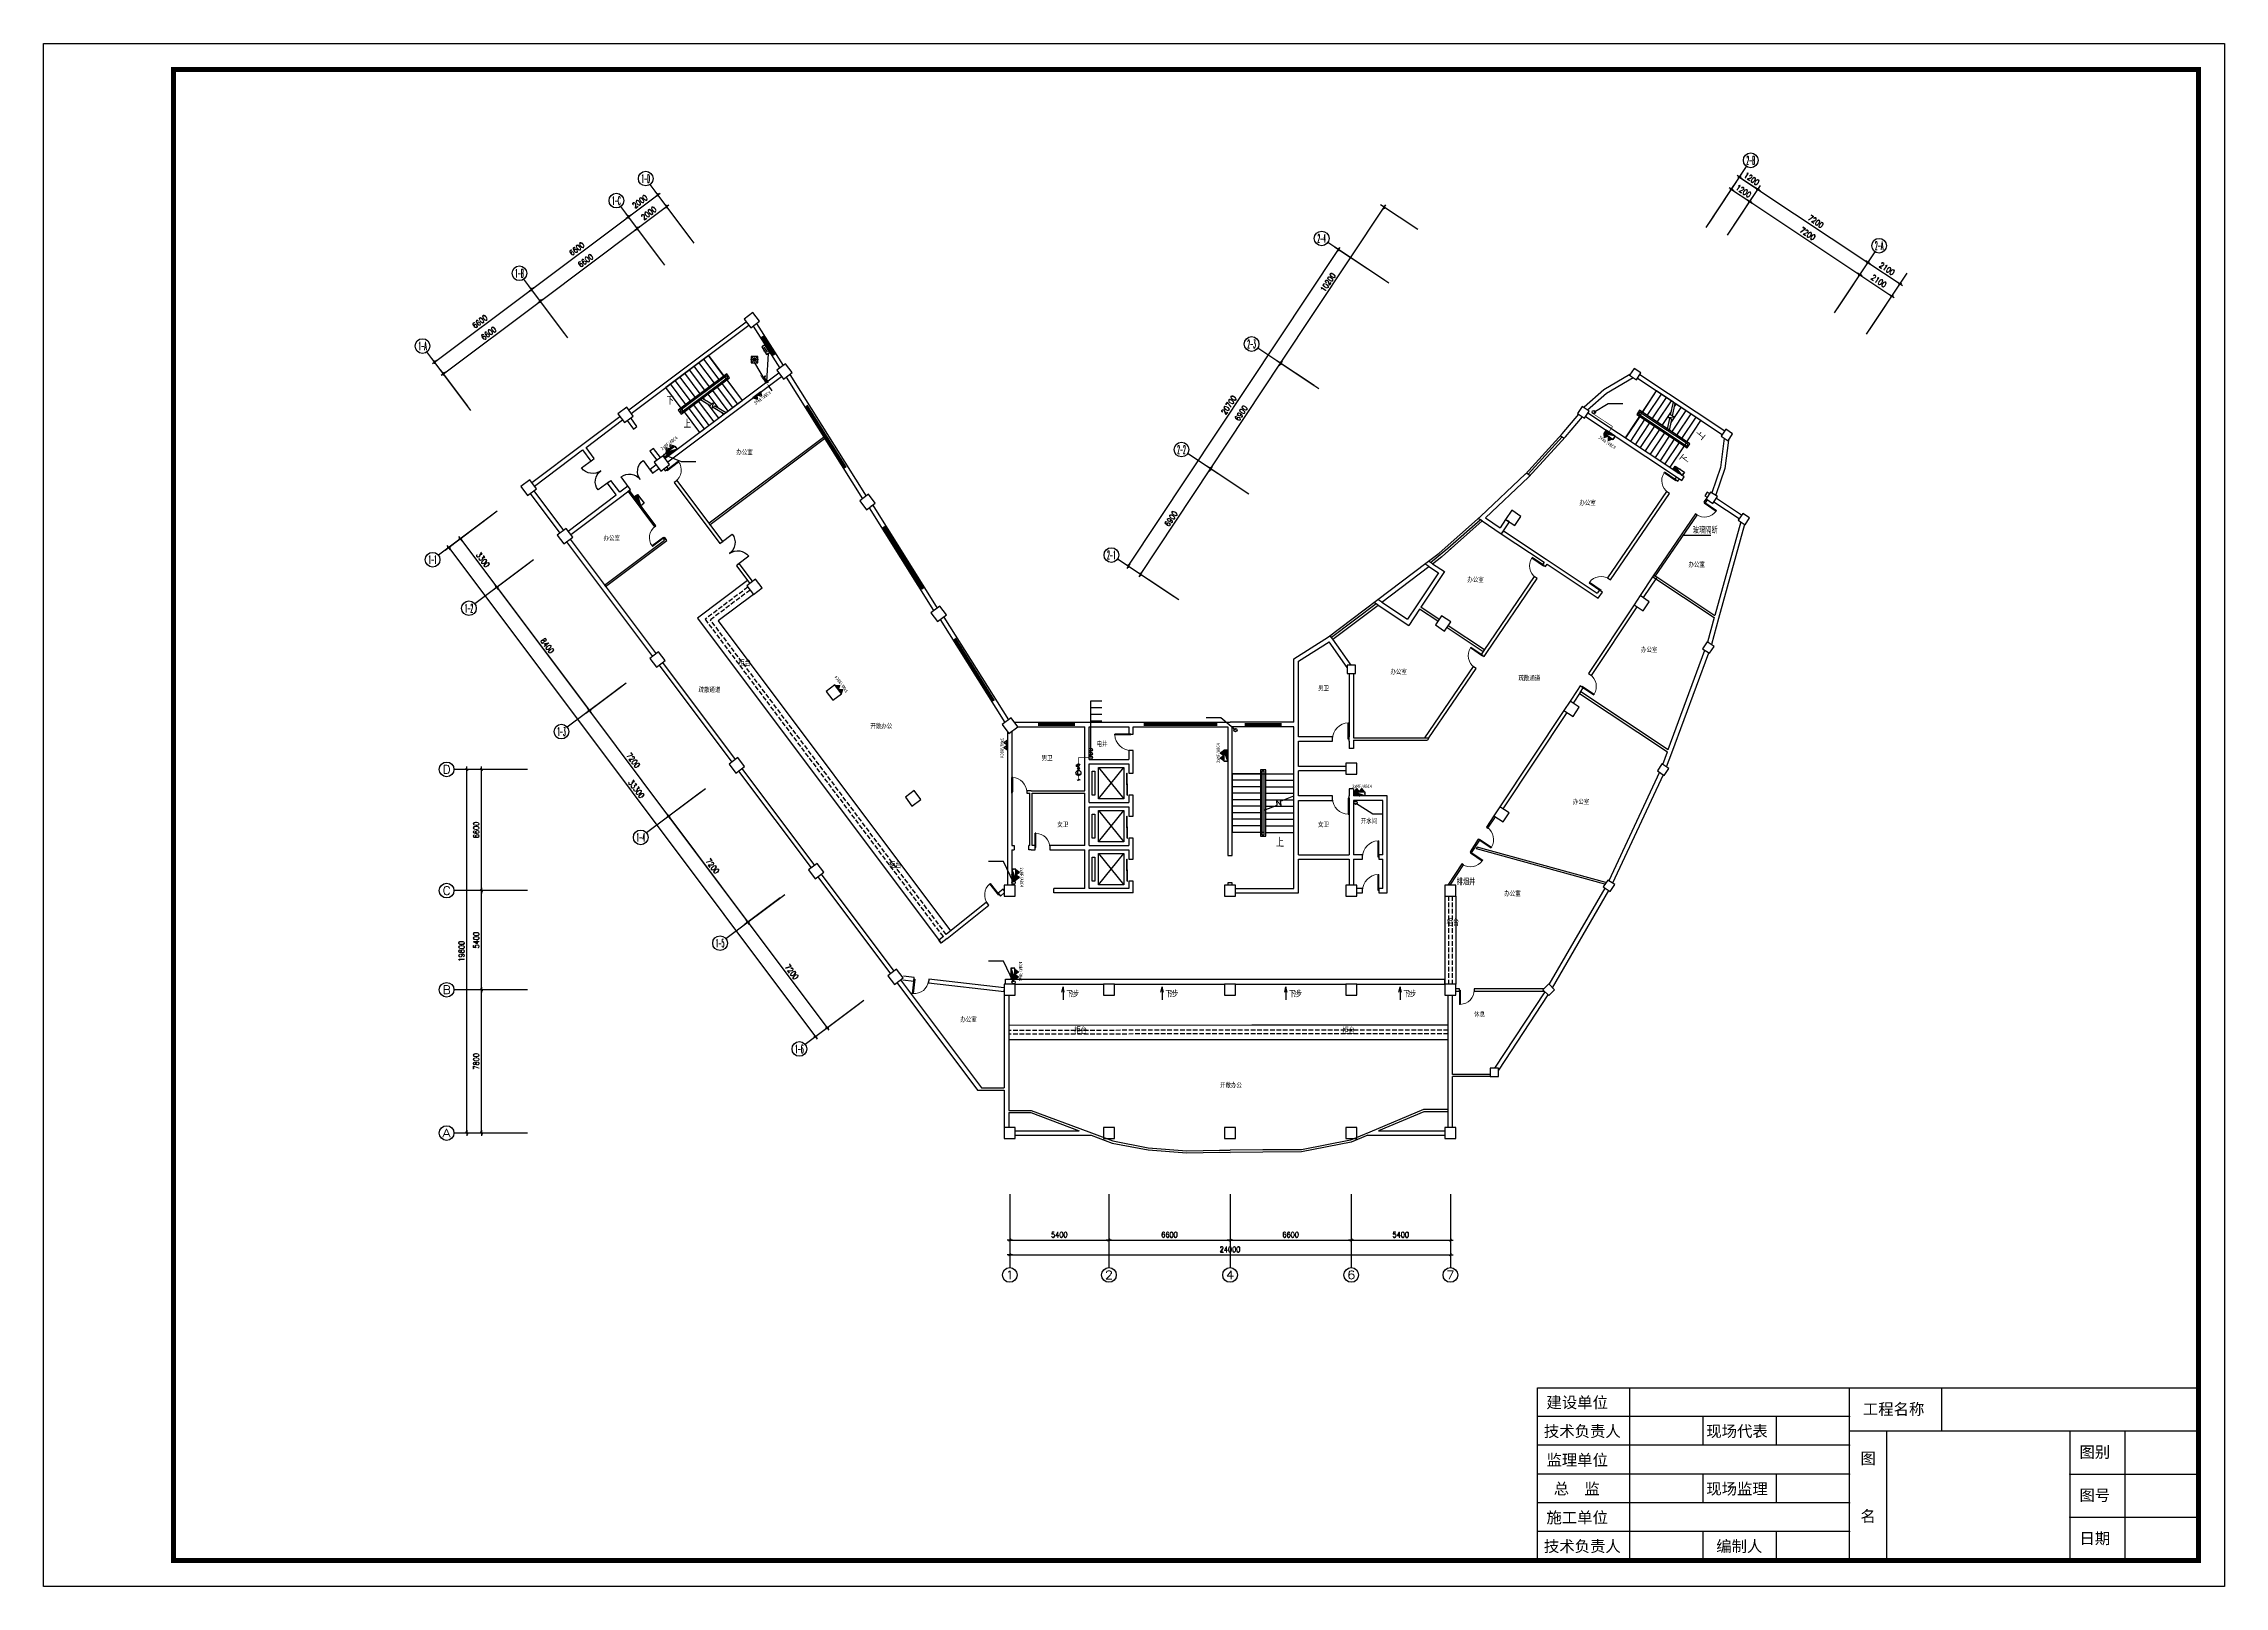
# Model space of a CAD drawing. Extents: x -149393 to 1177518, y -366685 to 296590.
# Drawn here: x 731850 to 850650, y -685 to 83324 of the extents above; entities that cross this region are included whole.
import ezdxf
from ezdxf.enums import TextEntityAlignment as Align

# ---------------------------------------------------------------- set-up
doc = ezdxf.new("R2010")
doc.units = 0
doc.header["$LTSCALE"] = 1000
doc.header["$MEASUREMENT"] = 0
doc.linetypes.add('DASH', pattern=[0.35, 0.25, -0.1])
doc.linetypes.add('常规', pattern=[20, 10, 0, 10])
doc.layers.get('0').update_dxf_attribs({"linetype": 'CONTINUOUS'})
doc.layers.get('Defpoints').update_dxf_attribs({"linetype": 'CONTINUOUS'})
for name, color, linetype in [('AXIS', 3, 'CONTINUOUS'), ('AXIS_TEXT', 7, 'CONTINUOUS'), ('COLUMN', 9, 'CONTINUOUS'), ('EQUIP-动力', 3, 'CONTINUOUS'), ('EQUIP-消防', 3, 'CONTINUOUS'), ('LWIRE', 4, 'CONTINUOUS'), ('PUB_TITLE', 253, 'CONTINUOUS'), ('STAIR', 2, 'CONTINUOUS'), ('TEL_SYMB', 3, 'CONTINUOUS'), ('TEL_TEXT', 7, 'CONTINUOUS'), ('TH_TEXT', 7, 'CONTINUOUS'), ('WALL', 9, 'CONTINUOUS'), ('WALL-MOVE', 6, 'CONTINUOUS'), ('WINDOW', 4, 'CONTINUOUS'), ('WIRE-应急', 60, '常规'), ('WIRE-消防', 3, '常规')]:
    doc.layers.add(name, color=color, linetype=linetype)
doc.styles.add('_TCH_AXIS', font='COMPLEX', dxfattribs={"bigfont": 'GBCBIG'})
doc.styles.add('_TCH_DIM', font='SIMPLEX', dxfattribs={"bigfont": 'GBCBIG'})
doc.styles.add('_TCH_DIM_T3', font='SIMPLEX', dxfattribs={"width": 0.705882, "bigfont": 'GBCBIG'})
doc.styles.add('_TEL_DIM', font='', dxfattribs={"width": 0.8, "height": 3.5})
doc.styles.add('COMPLEX', font='COMPLEX')
doc.styles.add('DIM_FONT', font='SIMPLEX.shx', dxfattribs={"width": 0.8})
doc.styles.get("Standard").update_dxf_attribs({"font": 'gbenor.shx', "bigfont": 'gbcbig.shx'})
doc.styles.add('宋体', font='')
doc.styles.get('_TEL_DIM').set_extended_font_data('SimSun')
doc.styles.get('宋体').set_extended_font_data('SimSun')
doc.dimstyles.new('_TCH_ARCH&&100', dxfattribs={"dimtxt": 297.5, "dimasz": 100, "dimexe": 250, "dimexo": 300, "dimgap": 126.25, "dimtad": 1, "dimdec": 0, "dimzin": 0, "dimdsep": 46, "dimtxsty": '_TCH_DIM_T3', "dimblk": 'ARCHTICK', "dimcen": 0.09, "dimclrt": 7, "dimazin": 2, "dimtfac": 1, "dimtdec": 0, "dimtix": 1, "dimtmove": 2, "dimatfit": 3, "dimfxl": 1, "dimtolj": 1, "dimtzin": 0, "dimarcsym": 0})
doc.dimstyles.new('DIMN', dxfattribs={"dimtxt": 300, "dimasz": 1, "dimexe": 250, "dimexo": 300, "dimgap": 150, "dimtad": 1, "dimdec": 0, "dimdsep": 46, "dimtxsty": 'DIM_FONT', "dimblk": '_DIMX', "dimcen": 2.5, "dimclrt": 7, "dimadec": 0, "dimazin": 0, "dimtfac": 1, "dimtdec": 0, "dimtix": 1, "dimtmove": 2, "dimatfit": 3, "dimldrblk": '_DIMX', "dimfxl": 1, "dimtolj": 1, "dimarcsym": 0})

# ---------------------------------------------------------------- blocks, each defined once
blk = doc.blocks.new('$equip_U$00000299(cyc-PC)')
for p in [(0.51, 0.3), (0.3, 0)]:
    blk.add_line(p, (0.3, 0.3))
blk.add_lwpolyline([(0, -0.17), (0.6, 0.17), (0.6, -0.17), (0, 0.17)], close=True)
for p in [(0, 0), (0.6, 0)]:
    blk.add_point(p)
at = {"color": 7, "style": '_TEL_DIM', "flags": 1}
blk.add_attdef('A', text='', height=0.00002, dxfattribs=at).set_placement((0, 0), align=Align.MIDDLE_CENTER)
blk = doc.blocks.new('$equip_U$00000300(cyc-PC)')
for p, q in [((0.46, -0.11), (0.46, 0.16)), ((0.12, -0.11), (0.46, -0.11))]:
    blk.add_line(p, q)
blk.add_circle((0.32, 0), 0.324)
for p in [(0, 0), (0.65, 0)]:
    blk.add_point(p)
at = {"color": 7, "style": '_TEL_DIM', "flags": 1}
blk.add_attdef('A', text='', height=0.00002, dxfattribs=at).set_placement((0, 0), align=Align.MIDDLE_CENTER)
blk = doc.blocks.new('$equip_U$00000248(USER-8292BC9721)')
blk.add_spline([(-0.16, 0.06), (-0.11, -0.08), (0.12, 0.08), (0.17, -0.07)], degree=3)
at = {"color": 7, "style": '_TEL_DIM', "flags": 1}
blk.add_attdef('A', text='', height=0.00002, dxfattribs=at).set_placement((0, 0), align=Align.MIDDLE_CENTER)
blk = doc.blocks.new('$equip_U$00000211(USER-8DF96EF98D)')
at = {"xscale": 0.7000000000007276, "yscale": 0.7000000000007276, "zscale": 0.7000000000007276}
blk.add_blockref('$equip_U$00000248(USER-8292BC9721)', (0, 0), dxfattribs=at)
at = {"color": 7, "style": '_TEL_DIM', "flags": 1}
blk.add_attdef('A', text='', height=0.00002, dxfattribs=at).set_placement((0, 0), align=Align.MIDDLE_CENTER)
blk = doc.blocks.new('$equip_U$00000374(cyc-PC)')
blk.add_point((0, 0))
at = {"xscale": 1.619999999998981, "yscale": 1.619999999998981, "zscale": 1.619999999998981}
blk.add_blockref('$equip_U$00000211(USER-8DF96EF98D)', (0, 0), dxfattribs=at)
at = {"color": 7, "style": '_TEL_DIM', "flags": 1}
blk.add_attdef('A', text='', height=0.00002, dxfattribs=at).set_placement((0, 0), align=Align.MIDDLE_CENTER)
blk = doc.blocks.new('$equip_U$00000306(cyc-PC)')
for p, q in [((1.6, -0.29), (0, 0.29)), ((0, 0.29), (1.6, 0.29)), ((0, -0.29), (0, 0.29)), ((1.6, 0.29), (1.6, -0.29)), ((1.6, -0.29), (0, -0.29))]:
    blk.add_line(p, q)
for p in [(0, 0), (0.8, 0.29), (1.6, 0), (0.8, -0.29)]:
    blk.add_point(p)
blk.add_solid([(1.6, -0.29), (0, -0.29), (0, 0.29)])
at = {"color": 7, "style": '_TEL_DIM', "flags": 1}
blk.add_attdef('A', text='', height=0.00002, dxfattribs=at).set_placement((0, 0), align=Align.MIDDLE_CENTER)
blk = doc.blocks.new('$equip_U$00000441(cyc-PC)')
for p, q in [((-0.78, 0), (-0.39, 0.56)), ((0, 0), (-0.78, 0)), ((-0.54, 0.06), (-0.38, 0.23)), ((-0.54, 0.17), (-0.48, 0.23)), ((-0.54, 0), (-0.54, 0.23)), ((-0.54, 0.23), (-0.24, 0.23)), ((-0.24, 0), (-0.54, 0)), ((-0.5, 0), (-0.27, 0.23)), ((-0.4, 0), (-0.24, 0.16)), ((0, 0), (-0.39, 0.56)), ((-0.3, 0), (-0.24, 0.06)), ((-0.24, 0.23), (-0.24, 0)), ((0, 0), (0.39, 0.56)), ((0.78, 0), (0, 0)), ((0.24, 0.06), (0.41, 0.23)), ((0.24, 0.17), (0.3, 0.23)), ((0.24, 0), (0.24, 0.23)), ((0.24, 0.23), (0.54, 0.23)), ((0.54, 0), (0.24, 0)), ((0.28, 0), (0.51, 0.23)), ((0.38, 0), (0.54, 0.16)), ((0.78, 0), (0.39, 0.56)), ((0.49, 0), (0.54, 0.06)), ((0.54, 0.23), (0.54, 0))]:
    blk.add_line(p, q)
blk.add_point((0, 0))
at = {"style": '宋体', "width": 0.8}
blk.add_text('2xMF/ABC4', height=0.522, dxfattribs=at).set_placement((-1.12, 0.62))
at = {"color": 7, "style": '_TEL_DIM', "flags": 1}
blk.add_attdef('A', text='', height=0.00002, dxfattribs=at).set_placement((0, 0), align=Align.MIDDLE_CENTER)
blk = doc.blocks.new('$TelecSys$00000079')
for p, q in [((0.7, 0.7), (0, 0)), ((0.1, 0.1), (0.1, 0.1)), ((-0.1, -0.1), (-0.1, -0.1))]:
    blk.add_line(p, q)
at = {"const_width": 0.142}
blk.add_lwpolyline([(-0.07, 0, 1), (0.07, 0, 1)], format="xyb", close=True, dxfattribs=at)
blk.add_solid([(0.63, 0.77), (0.77, 0.63), (1.15, 1.15)])
at = {"width": 0.8, "flags": 9}
blk.add_attdef('A', (0, 0), '', height=0.00002, dxfattribs=at)
blk = doc.blocks.new('$equip_U$00000427(cyc-PC)')
for p, q in [((-0.43, -0.43), (0.43, 0.43)), ((-0.43, 0.43), (0.43, -0.43))]:
    blk.add_line(p, q)
blk.add_lwpolyline([(-0.5, 0.5), (-0.5, -0.5), (0.5, -0.5), (0.5, 0.5)], close=True)
blk.add_circle((0, 0), 0.275)
for p in [(-0.5, 0), (0, 0.5), (0.5, 0), (0, -0.5)]:
    blk.add_point(p)
for points in [[(-0.24, 0.14), (0.24, 0.14), (-0.27, 0), (0.27, 0)], [(-0.24, -0.14), (0.24, -0.14), (-0.27, 0), (0.27, 0)], [(-0.14, 0.24), (0.14, 0.24), (-0.24, 0.14), (0.24, 0.14)], [(0, 0.27), (0, 0.27), (-0.14, 0.24), (0.14, 0.24)], [(-0.14, -0.24), (0.14, -0.24), (-0.24, -0.14), (0.24, -0.14)], [(0, -0.27), (0, -0.27), (-0.14, -0.24), (0.14, -0.24)]]:
    blk.add_solid(points)
at = {"color": 7, "style": '_TEL_DIM', "flags": 1}
blk.add_attdef('A', text='', height=0.00002, dxfattribs=at).set_placement((0, 0), align=Align.MIDDLE_CENTER)
blk = doc.blocks.new('$equip_U$00000423(cyc-PC)')
for p, q in [((0.15, 0.36), (0.63, 0.83)), ((0.63, 0.83), (0.77, 0.69))]:
    blk.add_line(p, q)
blk.add_circle((0, 0.21), 0.208)
for p in [(-0.21, 0.21), (-0.05, 0.4), (0, 0), (0.21, 0.21), (0.7, 0.76)]:
    blk.add_point(p)
for points in [[(-0.18, 0.31), (0.18, 0.31), (-0.21, 0.21), (0.21, 0.21)], [(-0.18, 0.1), (0.18, 0.1), (-0.21, 0.21), (0.21, 0.21)], [(-0.1, 0.39), (0.1, 0.39), (-0.18, 0.31), (0.18, 0.31)], [(-0.1, 0.03), (0.1, 0.03), (-0.18, 0.1), (0.18, 0.1)], [(0, 0.42), (0, 0.42), (-0.1, 0.39), (0.1, 0.39)], [(0, 0), (0, 0), (-0.1, 0.03), (0.1, 0.03)]]:
    blk.add_solid(points)
at = {"color": 7, "style": '_TEL_DIM', "flags": 1}
blk.add_attdef('A', text='', height=0.00002, dxfattribs=at).set_placement((0, 0), align=Align.MIDDLE_CENTER)
blk = doc.blocks.new('$equip_U$00000108(cyc-PC)')
for p, q in [((-0.72, 0.6), (-0.72, 0)), ((0.72, 0.6), (-0.72, 0.6)), ((-0.72, 0), (0.72, 0)), ((-0.48, 0.3), (0.48, 0.3)), ((0.72, 0), (0.72, 0.6))]:
    blk.add_line(p, q)
for p in [(-0.72, 0.3), (0, 0.6), (0, 0), (0.72, 0.3)]:
    blk.add_point(p)
blk.add_solid([(0.24, 0.23), (0.53, 0.3), (0.24, 0.37)])
at = {"color": 7, "style": '_TEL_DIM', "flags": 1}
blk.add_attdef('A', text='', height=0.00002, dxfattribs=at).set_placement((0, 0), align=Align.MIDDLE_CENTER)
blk = doc.blocks.new('$TelecSys$00000078')
for p, q in [((0.1, 0.1), (0.1, 0.1)), ((1.15, 1.15), (0.55, 0.55)), ((-0.1, -0.1), (-0.1, -0.1))]:
    blk.add_line(p, q)
at = {"const_width": 0.142}
blk.add_lwpolyline([(-0.07, 0, 1), (0.07, 0, 1)], format="xyb", close=True, dxfattribs=at)
blk.add_solid([(0.62, 0.48), (0.48, 0.62), (0.1, 0.1)])
at = {"width": 0.8, "flags": 9}
blk.add_attdef('A', (0, 0), '', height=0.00002, dxfattribs=at)
blk = doc.blocks.new('_DIMX')
blk.add_line((-150, 0), (150, 0))
at = {"const_width": 50}
blk.add_lwpolyline([(-70, -70), (70, 70)], dxfattribs=at)
blk = doc.blocks.new('_ArchTick')
at = {"color": 0, "linetype": 'ByBlock', "const_width": 0.4}
blk.add_lwpolyline([(-0.5, -0.5), (0.5, 0.5)], dxfattribs=at)
blk = doc.blocks.new('*D869')
at = {"layer": 'AXIS', "color": 0, "lineweight": -2, "transparency": 16777216}
for p, q in [((764191, 73258), (765791, 74458)), ((767111, 72698), (765641, 74658)), ((765511, 71498), (764041, 73458))]:
    blk.add_line(p, q, dxfattribs=at)
at = {"layer": 'Defpoints', "color": 0, "transparency": 16777216}
for p in [(765791, 74458), (767291, 72458), (765691, 71258)]:
    blk.add_point(p, dxfattribs=at)
at = {"layer": 'AXIS', "color": 0, "lineweight": -2, "transparency": 16777216, "xscale": 100, "yscale": 100, "zscale": 100}
for p, rotation in [((765791, 74458), 36.87000000000068), ((764191, 73258), 216.8700000000007)]:
    blk.add_blockref('_ArchTick', p, dxfattribs=dict(at, rotation=rotation))
at = {"layer": 'AXIS', "color": 7, "transparency": 16777216, "insert": (764826, 74078), "char_height": 297.5, "attachment_point": 5, "rotation": 36.87, "style": '_TCH_DIM_T3'}
blk.add_mtext('\\A1;2000', dxfattribs=at)
blk = doc.blocks.new('*D870')
at = {"layer": 'AXIS', "color": 0, "lineweight": -2, "transparency": 16777216}
for p, q in [((763711, 73898), (765311, 75098)), ((767111, 72698), (765161, 75298)), ((765511, 71498), (763561, 74098))]:
    blk.add_line(p, q, dxfattribs=at)
at = {"layer": 'Defpoints', "color": 0, "transparency": 16777216}
for p in [(765311, 75098), (767291, 72458), (765691, 71258)]:
    blk.add_point(p, dxfattribs=at)
at = {"layer": 'AXIS', "color": 0, "lineweight": -2, "transparency": 16777216, "xscale": 100, "yscale": 100, "zscale": 100}
for p, rotation in [((765311, 75098), 36.87000000000068), ((763711, 73898), 216.8700000000007)]:
    blk.add_blockref('_ArchTick', p, dxfattribs=dict(at, rotation=rotation))
at = {"layer": 'AXIS', "color": 7, "transparency": 16777216, "insert": (764346, 74718), "char_height": 297.5, "attachment_point": 5, "rotation": 36.87, "style": '_TCH_DIM_T3'}
blk.add_mtext('\\A1;2000', dxfattribs=at)
blk = doc.blocks.new('*D871')
at = {"layer": 'AXIS', "color": 0, "lineweight": -2, "transparency": 16777216}
for p, q in [((758911, 69298), (764191, 73258)), ((765511, 71498), (764041, 73458)), ((760231, 67538), (758761, 69498))]:
    blk.add_line(p, q, dxfattribs=at)
at = {"layer": 'Defpoints', "color": 0, "transparency": 16777216}
for p in [(764191, 73258), (765691, 71258), (760411, 67298)]:
    blk.add_point(p, dxfattribs=at)
at = {"layer": 'AXIS', "color": 0, "lineweight": -2, "transparency": 16777216, "xscale": 100, "yscale": 100, "zscale": 100}
for p, rotation in [((764191, 73258), 36.86999999999998), ((758911, 69298), 216.87)]:
    blk.add_blockref('_ArchTick', p, dxfattribs=dict(at, rotation=rotation))
at = {"layer": 'AXIS', "color": 7, "transparency": 16777216, "insert": (761386, 71498), "char_height": 297.5, "attachment_point": 5, "rotation": 36.87, "style": '_TCH_DIM_T3'}
blk.add_mtext('\\A1;6600', dxfattribs=at)
blk = doc.blocks.new('*D872')
at = {"layer": 'AXIS', "color": 0, "lineweight": -2, "transparency": 16777216}
for p, q in [((758431, 69938), (763711, 73898)), ((765511, 71498), (763561, 74098)), ((760231, 67538), (758281, 70138))]:
    blk.add_line(p, q, dxfattribs=at)
at = {"layer": 'Defpoints', "color": 0, "transparency": 16777216}
for p in [(763711, 73898), (765691, 71258), (760411, 67298)]:
    blk.add_point(p, dxfattribs=at)
at = {"layer": 'AXIS', "color": 0, "lineweight": -2, "transparency": 16777216, "xscale": 100, "yscale": 100, "zscale": 100}
for p, rotation in [((763711, 73898), 36.86999999999998), ((758431, 69938), 216.87)]:
    blk.add_blockref('_ArchTick', p, dxfattribs=dict(at, rotation=rotation))
at = {"layer": 'AXIS', "color": 7, "transparency": 16777216, "insert": (760906, 72138), "char_height": 297.5, "attachment_point": 5, "rotation": 36.87, "style": '_TCH_DIM_T3'}
blk.add_mtext('\\A1;6600', dxfattribs=at)
blk = doc.blocks.new('*D873')
at = {"layer": 'AXIS', "color": 0, "lineweight": -2, "transparency": 16777216}
for p, q in [((753631, 65338), (758911, 69298)), ((760231, 67538), (758761, 69498)), ((754951, 63578), (753481, 65538))]:
    blk.add_line(p, q, dxfattribs=at)
at = {"layer": 'Defpoints', "color": 0, "transparency": 16777216}
for p in [(758911, 69298), (760411, 67298), (755131, 63338)]:
    blk.add_point(p, dxfattribs=at)
at = {"layer": 'AXIS', "color": 0, "lineweight": -2, "transparency": 16777216, "xscale": 100, "yscale": 100, "zscale": 100}
for p, rotation in [((758911, 69298), 36.86999999999937), ((753631, 65338), 216.8699999999994)]:
    blk.add_blockref('_ArchTick', p, dxfattribs=dict(at, rotation=rotation))
at = {"layer": 'AXIS', "color": 7, "transparency": 16777216, "insert": (756106, 67538), "char_height": 297.5, "attachment_point": 5, "rotation": 36.87, "style": '_TCH_DIM_T3'}
blk.add_mtext('\\A1;6600', dxfattribs=at)
blk = doc.blocks.new('*D874')
at = {"layer": 'AXIS', "color": 0, "lineweight": -2, "transparency": 16777216}
for p, q in [((760231, 67538), (758281, 70138)), ((753151, 65978), (758431, 69938)), ((754951, 63578), (753001, 66178))]:
    blk.add_line(p, q, dxfattribs=at)
at = {"layer": 'Defpoints', "color": 0, "transparency": 16777216}
for p in [(758431, 69938), (760411, 67298), (755131, 63338)]:
    blk.add_point(p, dxfattribs=at)
at = {"layer": 'AXIS', "color": 0, "lineweight": -2, "transparency": 16777216, "xscale": 100, "yscale": 100, "zscale": 100}
for p, rotation in [((758431, 69938), 36.86999999999977), ((753151, 65978), 216.8699999999998)]:
    blk.add_blockref('_ArchTick', p, dxfattribs=dict(at, rotation=rotation))
at = {"layer": 'AXIS', "color": 7, "transparency": 16777216, "insert": (755626, 68178), "char_height": 297.5, "attachment_point": 5, "rotation": 36.87, "style": '_TCH_DIM_T3'}
blk.add_mtext('\\A1;6600', dxfattribs=at)
blk = doc.blocks.new('*D875')
at = {"layer": 'AXIS', "color": 0, "lineweight": -2, "transparency": 16777216}
for p, q in [((829573, 68906), (830929, 70947)), ((830790, 70739), (832540, 69576)), ((831322, 67744), (832678, 69785))]:
    blk.add_line(p, q, dxfattribs=at)
at = {"layer": 'Defpoints', "color": 0, "transparency": 16777216}
for p in [(832540, 69576), (829407, 68656), (831156, 67494)]:
    blk.add_point(p, dxfattribs=at)
at = {"layer": 'AXIS', "color": 0, "lineweight": -2, "transparency": 16777216, "xscale": 100, "yscale": 100, "zscale": 100}
for p, rotation in [((830790, 70739), 146.4000000000005), ((832540, 69576), 326.4000000000005)]:
    blk.add_blockref('_ArchTick', p, dxfattribs=dict(at, rotation=rotation))
at = {"layer": 'AXIS', "color": 7, "transparency": 16777216, "insert": (831817, 70387), "char_height": 297.5, "attachment_point": 5, "rotation": 326.4, "style": '_TCH_DIM_T3'}
blk.add_mtext('\\A1;2100', dxfattribs=at)
blk = doc.blocks.new('*D876')
at = {"layer": 'AXIS', "color": 0, "lineweight": -2, "transparency": 16777216}
for p, q in [((829573, 68906), (831372, 71613)), ((831233, 71405), (832982, 70243)), ((831322, 67744), (833121, 70451))]:
    blk.add_line(p, q, dxfattribs=at)
at = {"layer": 'Defpoints', "color": 0, "transparency": 16777216}
for p in [(832982, 70243), (829407, 68656), (831156, 67494)]:
    blk.add_point(p, dxfattribs=at)
at = {"layer": 'AXIS', "color": 0, "lineweight": -2, "transparency": 16777216, "xscale": 100, "yscale": 100, "zscale": 100}
for p, rotation in [((831233, 71405), 146.4000000000023), ((832982, 70243), 326.4000000000023)]:
    blk.add_blockref('_ArchTick', p, dxfattribs=dict(at, rotation=rotation))
at = {"layer": 'AXIS', "color": 7, "transparency": 16777216, "insert": (832260, 71053), "char_height": 297.5, "attachment_point": 5, "rotation": 326.4, "style": '_TCH_DIM_T3'}
blk.add_mtext('\\A1;2100', dxfattribs=at)
blk = doc.blocks.new('*D877')
at = {"layer": 'AXIS', "color": 0, "lineweight": -2, "transparency": 16777216}
for p, q in [((823576, 72891), (824932, 74931)), ((824793, 74723), (830790, 70739)), ((829573, 68906), (830929, 70947))]:
    blk.add_line(p, q, dxfattribs=at)
at = {"layer": 'Defpoints', "color": 0, "transparency": 16777216}
for p in [(823410, 72641), (830790, 70739), (829407, 68656)]:
    blk.add_point(p, dxfattribs=at)
at = {"layer": 'AXIS', "color": 0, "lineweight": -2, "transparency": 16777216, "xscale": 100, "yscale": 100, "zscale": 100}
for p, rotation in [((824793, 74723), 146.3999999999997), ((830790, 70739), 326.3999999999997)]:
    blk.add_blockref('_ArchTick', p, dxfattribs=dict(at, rotation=rotation))
at = {"layer": 'AXIS', "color": 7, "transparency": 16777216, "insert": (827944, 72960), "char_height": 297.5, "attachment_point": 5, "rotation": 326.4, "style": '_TCH_DIM_T3'}
blk.add_mtext('\\A1;7200', dxfattribs=at)
blk = doc.blocks.new('*D878')
at = {"layer": 'AXIS', "color": 0, "lineweight": -2, "transparency": 16777216}
for p, q in [((823576, 72891), (825374, 75598)), ((825236, 75389), (831233, 71405)), ((829573, 68906), (831372, 71613))]:
    blk.add_line(p, q, dxfattribs=at)
at = {"layer": 'Defpoints', "color": 0, "transparency": 16777216}
for p in [(823410, 72641), (831233, 71405), (829407, 68656)]:
    blk.add_point(p, dxfattribs=at)
at = {"layer": 'AXIS', "color": 0, "lineweight": -2, "transparency": 16777216, "xscale": 100, "yscale": 100, "zscale": 100}
for p, rotation in [((825236, 75389), 146.3999999999997), ((831233, 71405), 326.3999999999997)]:
    blk.add_blockref('_ArchTick', p, dxfattribs=dict(at, rotation=rotation))
at = {"layer": 'AXIS', "color": 7, "transparency": 16777216, "insert": (828387, 73626), "char_height": 297.5, "attachment_point": 5, "rotation": 326.4, "style": '_TCH_DIM_T3'}
blk.add_mtext('\\A1;7200', dxfattribs=at)
blk = doc.blocks.new('*D879')
at = {"layer": 'AXIS', "color": 0, "lineweight": -2, "transparency": 16777216}
for p, q in [((822576, 73555), (823932, 75595)), ((823576, 72891), (824932, 74931)), ((823794, 75387), (824793, 74723))]:
    blk.add_line(p, q, dxfattribs=at)
at = {"layer": 'Defpoints', "color": 0, "transparency": 16777216}
for p in [(824793, 74723), (822410, 73305), (823410, 72641)]:
    blk.add_point(p, dxfattribs=at)
at = {"layer": 'AXIS', "color": 0, "lineweight": -2, "transparency": 16777216, "xscale": 100, "yscale": 100, "zscale": 100}
for p, rotation in [((823794, 75387), 146.4000000000012), ((824793, 74723), 326.4000000000012)]:
    blk.add_blockref('_ArchTick', p, dxfattribs=dict(at, rotation=rotation))
at = {"layer": 'AXIS', "color": 7, "transparency": 16777216, "insert": (824446, 75284), "char_height": 297.5, "attachment_point": 5, "rotation": 326.4, "style": '_TCH_DIM_T3'}
blk.add_mtext('\\A1;1200', dxfattribs=at)
blk = doc.blocks.new('*D880')
at = {"layer": 'AXIS', "color": 0, "lineweight": -2, "transparency": 16777216}
for p, q in [((822576, 73555), (824375, 76262)), ((824237, 76053), (825236, 75389)), ((823576, 72891), (825374, 75598))]:
    blk.add_line(p, q, dxfattribs=at)
at = {"layer": 'Defpoints', "color": 0, "transparency": 16777216}
for p in [(825236, 75389), (822410, 73305), (823410, 72641)]:
    blk.add_point(p, dxfattribs=at)
at = {"layer": 'AXIS', "color": 0, "lineweight": -2, "transparency": 16777216, "xscale": 100, "yscale": 100, "zscale": 100}
for p, rotation in [((824237, 76053), 146.4000000000012), ((825236, 75389), 326.4000000000012)]:
    blk.add_blockref('_ArchTick', p, dxfattribs=dict(at, rotation=rotation))
at = {"layer": 'AXIS', "color": 7, "transparency": 16777216, "insert": (824889, 75950), "char_height": 297.5, "attachment_point": 5, "rotation": 326.4, "style": '_TCH_DIM_T3'}
blk.add_mtext('\\A1;1200', dxfattribs=at)
blk = doc.blocks.new('*D881')
at = {"layer": 'AXIS', "color": 0, "lineweight": -2, "transparency": 16777216}
for p, q in [((799238, 65916), (804882, 74412)), ((806715, 73194), (804674, 74550)), ((801070, 64699), (799029, 66054))]:
    blk.add_line(p, q, dxfattribs=at)
at = {"layer": 'Defpoints', "color": 0, "transparency": 16777216}
for p in [(804882, 74412), (806965, 73028), (801320, 64533)]:
    blk.add_point(p, dxfattribs=at)
at = {"layer": 'AXIS', "color": 0, "lineweight": -2, "transparency": 16777216, "xscale": 100, "yscale": 100, "zscale": 100}
for p, rotation in [((804882, 74412), 56.39999999999981), ((799238, 65916), 236.3999999999998)]:
    blk.add_blockref('_ArchTick', p, dxfattribs=dict(at, rotation=rotation))
at = {"layer": 'AXIS', "color": 7, "transparency": 16777216, "insert": (801831, 70316), "char_height": 297.5, "attachment_point": 5, "rotation": 56.4, "style": '_TCH_DIM_T3'}
blk.add_mtext('\\A1;10200', dxfattribs=at)
blk = doc.blocks.new('*D882')
at = {"layer": 'AXIS', "color": 0, "lineweight": -2, "transparency": 16777216}
for p, q in [((795419, 60169), (799238, 65916)), ((801070, 64699), (799029, 66054)), ((797252, 58951), (795211, 60307))]:
    blk.add_line(p, q, dxfattribs=at)
at = {"layer": 'Defpoints', "color": 0, "transparency": 16777216}
for p in [(799238, 65916), (801320, 64533), (797502, 58785)]:
    blk.add_point(p, dxfattribs=at)
at = {"layer": 'AXIS', "color": 0, "lineweight": -2, "transparency": 16777216, "xscale": 100, "yscale": 100, "zscale": 100}
for p, rotation in [((799238, 65916), 56.40000000000044), ((795419, 60169), 236.4000000000005)]:
    blk.add_blockref('_ArchTick', p, dxfattribs=dict(at, rotation=rotation))
at = {"layer": 'AXIS', "color": 7, "transparency": 16777216, "insert": (797099, 63195), "char_height": 297.5, "attachment_point": 5, "rotation": 56.4, "style": '_TCH_DIM_T3'}
blk.add_mtext('\\A1;6900', dxfattribs=at)
blk = doc.blocks.new('*D883')
at = {"layer": 'AXIS', "color": 0, "lineweight": -2, "transparency": 16777216}
for p, q in [((791601, 54422), (795419, 60169)), ((797252, 58951), (795211, 60307)), ((793433, 53204), (791393, 54560))]:
    blk.add_line(p, q, dxfattribs=at)
at = {"layer": 'Defpoints', "color": 0, "transparency": 16777216}
for p in [(795419, 60169), (797502, 58785), (793683, 53038)]:
    blk.add_point(p, dxfattribs=at)
at = {"layer": 'AXIS', "color": 0, "lineweight": -2, "transparency": 16777216, "xscale": 100, "yscale": 100, "zscale": 100}
for p, rotation in [((795419, 60169), 56.40000000000044), ((791601, 54422), 236.4000000000005)]:
    blk.add_blockref('_ArchTick', p, dxfattribs=dict(at, rotation=rotation))
at = {"layer": 'AXIS', "color": 7, "transparency": 16777216, "insert": (793281, 57447), "char_height": 297.5, "attachment_point": 5, "rotation": 56.4, "style": '_TCH_DIM_T3'}
blk.add_mtext('\\A1;6900', dxfattribs=at)
blk = doc.blocks.new('*D884')
at = {"layer": 'AXIS', "color": 0, "lineweight": -2, "transparency": 16777216}
for p, q in [((790935, 54864), (802390, 72106)), ((804888, 70446), (802181, 72244)), ((793433, 53204), (790726, 55003))]:
    blk.add_line(p, q, dxfattribs=at)
at = {"layer": 'Defpoints', "color": 0, "transparency": 16777216}
for p in [(802390, 72106), (805138, 70280), (793683, 53038)]:
    blk.add_point(p, dxfattribs=at)
at = {"layer": 'AXIS', "color": 0, "lineweight": -2, "transparency": 16777216, "xscale": 100, "yscale": 100, "zscale": 100}
for p, rotation in [((802390, 72106), 56.39999999999999), ((790935, 54864), 236.4)]:
    blk.add_blockref('_ArchTick', p, dxfattribs=dict(at, rotation=rotation))
at = {"layer": 'AXIS', "color": 7, "transparency": 16777216, "insert": (796433, 63637), "char_height": 297.5, "attachment_point": 5, "rotation": 56.4, "style": '_TCH_DIM_T3'}
blk.add_mtext('\\A1;20700', dxfattribs=at)
blk = doc.blocks.new('*D885')
at = {"layer": 'AXIS', "color": 0, "lineweight": -2, "transparency": 16777216}
for p, q in [((763340, 48321), (761380, 46851)), ((761580, 47001), (765900, 41241)), ((767660, 42561), (765700, 41091))]:
    blk.add_line(p, q, dxfattribs=at)
at = {"layer": 'Defpoints', "color": 0, "transparency": 16777216}
for p in [(763580, 48501), (767900, 42741), (765900, 41241)]:
    blk.add_point(p, dxfattribs=at)
at = {"layer": 'AXIS', "color": 0, "lineweight": -2, "transparency": 16777216, "xscale": 100, "yscale": 100, "zscale": 100}
for p, rotation in [((761580, 47001), 126.8700000000011), ((765900, 41241), 306.8700000000011)]:
    blk.add_blockref('_ArchTick', p, dxfattribs=dict(at, rotation=rotation))
at = {"layer": 'AXIS', "color": 7, "transparency": 16777216, "insert": (763960, 44286), "char_height": 297.5, "attachment_point": 5, "rotation": 306.87, "style": '_TCH_DIM_T3'}
blk.add_mtext('\\A1;7200', dxfattribs=at)
blk = doc.blocks.new('*D886')
at = {"layer": 'AXIS', "color": 0, "lineweight": -2, "transparency": 16777216}
for p, q in [((771980, 36801), (770020, 35331)), ((770220, 35481), (774540, 29721)), ((776300, 31041), (774340, 29571))]:
    blk.add_line(p, q, dxfattribs=at)
at = {"layer": 'Defpoints', "color": 0, "transparency": 16777216}
for p in [(772220, 36981), (776540, 31221), (774540, 29721)]:
    blk.add_point(p, dxfattribs=at)
at = {"layer": 'AXIS', "color": 0, "lineweight": -2, "transparency": 16777216, "xscale": 100, "yscale": 100, "zscale": 100}
for p, rotation in [((770220, 35481), 126.8700000000012), ((774540, 29721), 306.8700000000013)]:
    blk.add_blockref('_ArchTick', p, dxfattribs=dict(at, rotation=rotation))
at = {"layer": 'AXIS', "color": 7, "transparency": 16777216, "insert": (772600, 32766), "char_height": 297.5, "attachment_point": 5, "rotation": 306.87, "style": '_TCH_DIM_T3'}
blk.add_mtext('\\A1;7200', dxfattribs=at)
blk = doc.blocks.new('*D887')
at = {"layer": 'AXIS', "color": 0, "lineweight": -2, "transparency": 16777216}
for p, q in [((756320, 57681), (753720, 55731)), ((753920, 55881), (773900, 29241)), ((776300, 31041), (773700, 29091))]:
    blk.add_line(p, q, dxfattribs=at)
at = {"layer": 'Defpoints', "color": 0, "transparency": 16777216}
for p in [(756560, 57861), (776540, 31221), (773900, 29241)]:
    blk.add_point(p, dxfattribs=at)
at = {"layer": 'AXIS', "color": 0, "lineweight": -2, "transparency": 16777216, "xscale": 100, "yscale": 100, "zscale": 100}
for p, rotation in [((753920, 55881), 126.8700000000008), ((773900, 29241), 306.8700000000008)]:
    blk.add_blockref('_ArchTick', p, dxfattribs=dict(at, rotation=rotation))
at = {"layer": 'AXIS', "color": 7, "transparency": 16777216, "insert": (764130, 42726), "char_height": 297.5, "attachment_point": 5, "rotation": 306.87, "style": '_TCH_DIM_T3'}
blk.add_mtext('\\A1;33300', dxfattribs=at)
blk = doc.blocks.new('*D888')
at = {"layer": 'AXIS', "color": 0, "lineweight": -2, "transparency": 16777216}
for p, q in [((767660, 42561), (765700, 41091)), ((765900, 41241), (770220, 35481)), ((771980, 36801), (770020, 35331))]:
    blk.add_line(p, q, dxfattribs=at)
at = {"layer": 'Defpoints', "color": 0, "transparency": 16777216}
for p in [(767900, 42741), (772220, 36981), (770220, 35481)]:
    blk.add_point(p, dxfattribs=at)
at = {"layer": 'AXIS', "color": 0, "lineweight": -2, "transparency": 16777216, "xscale": 100, "yscale": 100, "zscale": 100}
for p, rotation in [((765900, 41241), 126.8700000000003), ((770220, 35481), 306.8700000000003)]:
    blk.add_blockref('_ArchTick', p, dxfattribs=dict(at, rotation=rotation))
at = {"layer": 'AXIS', "color": 7, "transparency": 16777216, "insert": (768280, 38526), "char_height": 297.5, "attachment_point": 5, "rotation": 306.87, "style": '_TCH_DIM_T3'}
blk.add_mtext('\\A1;7200', dxfattribs=at)
blk = doc.blocks.new('*D889')
at = {"layer": 'AXIS', "color": 0, "lineweight": -2, "transparency": 16777216}
for p, q in [((758300, 55041), (756340, 53571)), ((756540, 53721), (761580, 47001)), ((763340, 48321), (761380, 46851))]:
    blk.add_line(p, q, dxfattribs=at)
at = {"layer": 'Defpoints', "color": 0, "transparency": 16777216}
for p in [(758540, 55221), (763580, 48501), (761580, 47001)]:
    blk.add_point(p, dxfattribs=at)
at = {"layer": 'AXIS', "color": 0, "lineweight": -2, "transparency": 16777216, "xscale": 100, "yscale": 100, "zscale": 100}
for p, rotation in [((756540, 53721), 126.8700000000008), ((761580, 47001), 306.8700000000008)]:
    blk.add_blockref('_ArchTick', p, dxfattribs=dict(at, rotation=rotation))
at = {"layer": 'AXIS', "color": 7, "transparency": 16777216, "insert": (759280, 50526), "char_height": 297.5, "attachment_point": 5, "rotation": 306.87, "style": '_TCH_DIM_T3'}
blk.add_mtext('\\A1;8400', dxfattribs=at)
blk = doc.blocks.new('*D890')
at = {"layer": 'AXIS', "color": 0, "lineweight": -2, "transparency": 16777216}
for p, q in [((756320, 57681), (754360, 56211)), ((754560, 56361), (756540, 53721)), ((758300, 55041), (756340, 53571))]:
    blk.add_line(p, q, dxfattribs=at)
at = {"layer": 'Defpoints', "color": 0, "transparency": 16777216}
for p in [(756560, 57861), (758540, 55221), (756540, 53721)]:
    blk.add_point(p, dxfattribs=at)
at = {"layer": 'AXIS', "color": 0, "lineweight": -2, "transparency": 16777216, "xscale": 100, "yscale": 100, "zscale": 100}
for p, rotation in [((754560, 56361), 126.8700000000016), ((756540, 53721), 306.8700000000015)]:
    blk.add_blockref('_ArchTick', p, dxfattribs=dict(at, rotation=rotation))
at = {"layer": 'AXIS', "color": 7, "transparency": 16777216, "insert": (755770, 55206), "char_height": 297.5, "attachment_point": 5, "rotation": 306.87, "style": '_TCH_DIM_T3'}
blk.add_mtext('\\A1;3300', dxfattribs=at)
blk = doc.blocks.new('*D891')
at = {"layer": 'AXIS', "color": 0, "lineweight": -2, "transparency": 16777216}
for p, q in [((796483, 20376), (796483, 17926)), ((803083, 20376), (803083, 17926)), ((796483, 18176), (803083, 18176))]:
    blk.add_line(p, q, dxfattribs=at)
at = {"layer": 'Defpoints', "color": 0, "transparency": 16777216}
for p in [(796483, 20676), (803083, 20676), (803083, 18176)]:
    blk.add_point(p, dxfattribs=at)
at = {"layer": 'AXIS', "color": 0, "lineweight": -2, "transparency": 16777216, "xscale": 100, "yscale": 100, "zscale": 100, "rotation": 180}
blk.add_blockref('_ArchTick', (796483, 18176), dxfattribs=at)
at = {"layer": 'AXIS', "color": 0, "lineweight": -2, "transparency": 16777216, "xscale": 100, "yscale": 100, "zscale": 100}
blk.add_blockref('_ArchTick', (803083, 18176), dxfattribs=at)
at = {"layer": 'AXIS', "color": 7, "transparency": 16777216, "insert": (799783, 18451), "char_height": 297.5, "attachment_point": 5, "style": '_TCH_DIM_T3'}
blk.add_mtext('\\A1;6600', dxfattribs=at)
blk = doc.blocks.new('*D892')
at = {"layer": 'AXIS', "color": 0, "lineweight": -2, "transparency": 16777216}
for p, q in [((803083, 20376), (803083, 17926)), ((808483, 20376), (808483, 17926)), ((803083, 18176), (808483, 18176))]:
    blk.add_line(p, q, dxfattribs=at)
at = {"layer": 'Defpoints', "color": 0, "transparency": 16777216}
for p in [(803083, 20676), (808483, 20676), (808483, 18176)]:
    blk.add_point(p, dxfattribs=at)
at = {"layer": 'AXIS', "color": 0, "lineweight": -2, "transparency": 16777216, "xscale": 100, "yscale": 100, "zscale": 100, "rotation": 180}
blk.add_blockref('_ArchTick', (803083, 18176), dxfattribs=at)
at = {"layer": 'AXIS', "color": 0, "lineweight": -2, "transparency": 16777216, "xscale": 100, "yscale": 100, "zscale": 100}
blk.add_blockref('_ArchTick', (808483, 18176), dxfattribs=at)
at = {"layer": 'AXIS', "color": 7, "transparency": 16777216, "insert": (805783, 18451), "char_height": 297.5, "attachment_point": 5, "style": '_TCH_DIM_T3'}
blk.add_mtext('\\A1;5400', dxfattribs=at)
blk = doc.blocks.new('*D893')
at = {"layer": 'AXIS', "color": 0, "lineweight": -2, "transparency": 16777216}
for p, q in [((789883, 20376), (789883, 17926)), ((796483, 20376), (796483, 17926)), ((789883, 18176), (796483, 18176))]:
    blk.add_line(p, q, dxfattribs=at)
at = {"layer": 'Defpoints', "color": 0, "transparency": 16777216}
for p in [(789883, 20676), (796483, 20676), (796483, 18176)]:
    blk.add_point(p, dxfattribs=at)
at = {"layer": 'AXIS', "color": 0, "lineweight": -2, "transparency": 16777216, "xscale": 100, "yscale": 100, "zscale": 100, "rotation": 180}
blk.add_blockref('_ArchTick', (789883, 18176), dxfattribs=at)
at = {"layer": 'AXIS', "color": 0, "lineweight": -2, "transparency": 16777216, "xscale": 100, "yscale": 100, "zscale": 100}
blk.add_blockref('_ArchTick', (796483, 18176), dxfattribs=at)
at = {"layer": 'AXIS', "color": 7, "transparency": 16777216, "insert": (793183, 18451), "char_height": 297.5, "attachment_point": 5, "style": '_TCH_DIM_T3'}
blk.add_mtext('\\A1;6600', dxfattribs=at)
blk = doc.blocks.new('*D894')
at = {"layer": 'AXIS', "color": 0, "lineweight": -2, "transparency": 16777216}
for p, q in [((784483, 20376), (784483, 17926)), ((789883, 20376), (789883, 17926)), ((784483, 18176), (789883, 18176))]:
    blk.add_line(p, q, dxfattribs=at)
at = {"layer": 'Defpoints', "color": 0, "transparency": 16777216}
for p in [(784483, 20676), (789883, 20676), (789883, 18176)]:
    blk.add_point(p, dxfattribs=at)
at = {"layer": 'AXIS', "color": 0, "lineweight": -2, "transparency": 16777216, "xscale": 100, "yscale": 100, "zscale": 100, "rotation": 180}
blk.add_blockref('_ArchTick', (784483, 18176), dxfattribs=at)
at = {"layer": 'AXIS', "color": 0, "lineweight": -2, "transparency": 16777216, "xscale": 100, "yscale": 100, "zscale": 100}
blk.add_blockref('_ArchTick', (789883, 18176), dxfattribs=at)
at = {"layer": 'AXIS', "color": 7, "transparency": 16777216, "insert": (787183, 18451), "char_height": 297.5, "attachment_point": 5, "style": '_TCH_DIM_T3'}
blk.add_mtext('\\A1;5400', dxfattribs=at)
blk = doc.blocks.new('*D895')
at = {"layer": 'AXIS', "color": 0, "lineweight": -2, "transparency": 16777216}
for p, q in [((784483, 20376), (784483, 17126)), ((808483, 20376), (808483, 17126)), ((784483, 17376), (808483, 17376))]:
    blk.add_line(p, q, dxfattribs=at)
at = {"layer": 'Defpoints', "color": 0, "transparency": 16777216}
for p in [(784483, 20676), (808483, 20676), (808483, 17376)]:
    blk.add_point(p, dxfattribs=at)
at = {"layer": 'AXIS', "color": 0, "lineweight": -2, "transparency": 16777216, "xscale": 100, "yscale": 100, "zscale": 100, "rotation": 180}
blk.add_blockref('_ArchTick', (784483, 17376), dxfattribs=at)
at = {"layer": 'AXIS', "color": 0, "lineweight": -2, "transparency": 16777216, "xscale": 100, "yscale": 100, "zscale": 100}
blk.add_blockref('_ArchTick', (808483, 17376), dxfattribs=at)
at = {"layer": 'AXIS', "color": 7, "transparency": 16777216, "insert": (796483, 17651), "char_height": 297.5, "attachment_point": 5, "style": '_TCH_DIM_T3'}
blk.add_mtext('\\A1;24000', dxfattribs=at)
blk = doc.blocks.new('*D896')
at = {"layer": 'AXIS', "color": 0, "lineweight": -2, "transparency": 16777216}
for p, q in [((757905, 31802), (755455, 31802)), ((755705, 24002), (755705, 31802)), ((757905, 24002), (755455, 24002))]:
    blk.add_line(p, q, dxfattribs=at)
at = {"layer": 'Defpoints', "color": 0, "transparency": 16777216}
for p in [(755705, 31802), (758205, 31802), (758205, 24002)]:
    blk.add_point(p, dxfattribs=at)
at = {"layer": 'AXIS', "color": 0, "lineweight": -2, "transparency": 16777216, "xscale": 100, "yscale": 100, "zscale": 100}
for p, rotation in [((755705, 31802), 90), ((755705, 24002), 270)]:
    blk.add_blockref('_ArchTick', p, dxfattribs=dict(at, rotation=rotation))
at = {"layer": 'AXIS', "color": 7, "transparency": 16777216, "insert": (755430, 27902), "char_height": 297.5, "attachment_point": 5, "rotation": 90, "style": '_TCH_DIM_T3'}
blk.add_mtext('\\A1;7800', dxfattribs=at)
blk = doc.blocks.new('*D897')
at = {"layer": 'AXIS', "color": 0, "lineweight": -2, "transparency": 16777216}
for p, q in [((757605, 43802), (754655, 43802)), ((754905, 24002), (754905, 43802)), ((757605, 24002), (754655, 24002))]:
    blk.add_line(p, q, dxfattribs=at)
at = {"layer": 'Defpoints', "color": 0, "transparency": 16777216}
for p in [(754905, 43802), (757905, 43802), (757905, 24002)]:
    blk.add_point(p, dxfattribs=at)
at = {"layer": 'AXIS', "color": 0, "lineweight": -2, "transparency": 16777216, "xscale": 100, "yscale": 100, "zscale": 100}
for p, rotation in [((754905, 43802), 90), ((754905, 24002), 270)]:
    blk.add_blockref('_ArchTick', p, dxfattribs=dict(at, rotation=rotation))
at = {"layer": 'AXIS', "color": 7, "transparency": 16777216, "insert": (754630, 33902), "char_height": 297.5, "attachment_point": 5, "rotation": 90, "style": '_TCH_DIM_T3'}
blk.add_mtext('\\A1;19800', dxfattribs=at)
blk = doc.blocks.new('*D898')
at = {"layer": 'AXIS', "color": 0, "lineweight": -2, "transparency": 16777216}
for p, q in [((757905, 37202), (755455, 37202)), ((755705, 31802), (755705, 37202)), ((757905, 31802), (755455, 31802))]:
    blk.add_line(p, q, dxfattribs=at)
at = {"layer": 'Defpoints', "color": 0, "transparency": 16777216}
for p in [(755705, 37202), (758205, 37202), (758205, 31802)]:
    blk.add_point(p, dxfattribs=at)
at = {"layer": 'AXIS', "color": 0, "lineweight": -2, "transparency": 16777216, "xscale": 100, "yscale": 100, "zscale": 100}
for p, rotation in [((755705, 37202), 90), ((755705, 31802), 270)]:
    blk.add_blockref('_ArchTick', p, dxfattribs=dict(at, rotation=rotation))
at = {"layer": 'AXIS', "color": 7, "transparency": 16777216, "insert": (755430, 34502), "char_height": 297.5, "attachment_point": 5, "rotation": 90, "style": '_TCH_DIM_T3'}
blk.add_mtext('\\A1;5400', dxfattribs=at)
blk = doc.blocks.new('*D899')
at = {"layer": 'AXIS', "color": 0, "lineweight": -2, "transparency": 16777216}
for p, q in [((757905, 43802), (755455, 43802)), ((755705, 37202), (755705, 43802)), ((757905, 37202), (755455, 37202))]:
    blk.add_line(p, q, dxfattribs=at)
at = {"layer": 'Defpoints', "color": 0, "transparency": 16777216}
for p in [(755705, 43802), (758205, 43802), (758205, 37202)]:
    blk.add_point(p, dxfattribs=at)
at = {"layer": 'AXIS', "color": 0, "lineweight": -2, "transparency": 16777216, "xscale": 100, "yscale": 100, "zscale": 100}
for p, rotation in [((755705, 43802), 90), ((755705, 37202), 270)]:
    blk.add_blockref('_ArchTick', p, dxfattribs=dict(at, rotation=rotation))
at = {"layer": 'AXIS', "color": 7, "transparency": 16777216, "insert": (755430, 40502), "char_height": 297.5, "attachment_point": 5, "rotation": 90, "style": '_TCH_DIM_T3'}
blk.add_mtext('\\A1;6600', dxfattribs=at)
blk = doc.blocks.new('_FZHK')
blk.add_lwpolyline([(-0.5, -0.5), (0.5, -0.5), (0.5, 0.5), (-0.5, 0.5)], close=True)
blk = doc.blocks.new('_AXISO')
blk.add_circle((0, 0), 0.5)
at = {"layer": 'AXIS_TEXT', "style": 'COMPLEX', "width": 1.041667}
blk.add_attdef('A', text='', height=0.56, dxfattribs=at).set_placement((-0.25, -0.28), (0.25, -0.28), align=Align.FIT)
blk = doc.blocks.new('$TCHSYS$DOOR2D')
for p, q in [((0.45, 0.975), (0.5, 0.975)), ((0.45, 0), (0.45, 0.975)), ((0.5, 0), (0.45, 0)), ((0.5, 0), (0.5, 0.975))]:
    blk.add_line(p, q)
at = {"lineweight": 13}
blk.add_arc((0.475, 0), 0.975, 91.46928, 180, dxfattribs=at)
blk = doc.blocks.new('$DorLib2D$00000029')
for p, q in [((-0.5, 0.169), (0.02, 0.169)), ((-0.5, 0.169), (-0.5, 0.15)), ((-0.5, 0.15), (0.02, 0.15)), ((-0.02, 0.187), (-0.02, 0.169)), ((-0.02, 0.187), (0.5, 0.187)), ((-0.02, 0.169), (0.5, 0.169)), ((0.02, 0.15), (0.02, 0.169)), ((0.5, 0.187), (0.5, 0.169))]:
    blk.add_line(p, q)
blk = doc.blocks.new('$DorLib2D$00000001')
for p, q in [((0.45, 0.975), (0.5, 0.975)), ((0.45, 0), (0.45, 0.975)), ((0.5, 0), (0.45, 0)), ((0.5, 0), (0.5, 0.975))]:
    blk.add_line(p, q)
at = {"lineweight": 13}
blk.add_arc((0.475, 0), 0.975, 91.46928, 180, dxfattribs=at)
blk = doc.blocks.new('$TCHSYS$WIN2D')
for p, q in [((-0.5, 0.5), (0.5, 0.5)), ((0.5, 0.167), (-0.5, 0.167)), ((0.5, -0.167), (-0.5, -0.167)), ((-0.5, -0.5), (0.5, -0.5))]:
    blk.add_line(p, q)
blk = doc.blocks.new('会签栏')
at = {"layer": 'PUB_TITLE', "color": 4, "lineweight": 30}
blk.add_lwpolyline([(-18000, 0), (-18000, 4700), (0, 4700)], dxfattribs=at)
at = {"layer": 'PUB_TITLE', "color": 4}
for points in [[(-15500, 4700), (-15500, 0)], [(-9500, 0), (-9500, 4700)], [(-7000, 4700), (-7000, 3525)], [(-9500, 3917), (-18000, 3917)], [(-13500, 3917), (-13500, 3133)], [(-11500, 3917), (-11500, 3133)], [(-9500, 3133), (-18000, 3133)], [(-9500, 3525), (0, 3525)], [(-8500, 3525), (-8500, 0)], [(-3500, 3525), (-3500, 0)], [(-2000, 3525), (-2000, 0)], [(-9500, 2350), (-18000, 2350)], [(-13500, 2350), (-13500, 1567)], [(-11500, 2350), (-11500, 1567)], [(-3500, 2350), (0, 2350)], [(-9500, 1567), (-18000, 1567)], [(-9500, 783), (-18000, 783)], [(-13500, 783), (-13500, 0)], [(-11500, 783), (-11500, 0)], [(-3500, 1175), (0, 1175)]]:
    blk.add_lwpolyline(points, dxfattribs=at)
at = {"layer": 'PUB_TITLE'}
for p in [(-9500, 3917), (-9500, 3133), (-9500, 2350), (-9500, 1567), (-9500, 783), (-3500, 1175)]:
    blk.add_point(p, dxfattribs=at)
at = {"layer": 'PUB_TITLE', "color": 4}
blk.add_point((-3500, 2350), dxfattribs=at)
at = {"lineweight": -3, "style": '宋体'}
for s, p in [('建设单位', (-17758, 4147)), ('工程名称', (-9140, 3965)), ('技术负责人', (-17828, 3363)), ('现场代表', (-13405, 3363)), ('图别', (-3241, 2796)), ('监理单位', (-17758, 2580)), ('图', (-9206, 2624)), ('总  监', (-17560, 1797)), ('现场监理', (-13405, 1797)), ('图号', (-3241, 1621)), ('施工单位', (-17758, 1013)), ('名', (-9206, 1049)), ('日期', (-3241, 446)), ('技术负责人', (-17828, 230)), ('编制人', (-13134, 230))]:
    blk.add_text(s, height=307, dxfattribs=at).set_placement(p)

msp = doc.modelspace()

# ---------------------------------------------------------------- linework, layer by layer
at = {"color": 59}
for p, q in [((812730.8, 59881.5), (814581.1, 61904.8)), ((814483.2, 61975.7), (814679, 61834)), ((814679, 61834), (814838.1, 62015.1)), ((812629, 59948), (812832.6, 59815)), ((808353.5, 55844.1), (810106.4, 57399.7)), ((810209.8, 57331.1), (810003, 57468.4)), ((807407.8, 55073.7), (808353.5, 55844.1)), ((808431.2, 55752.7), (808616.8, 55917.4)), ((807309.8, 54850.6), (807098.1, 54991.3)), ((807512.4, 55004.2), (807300.7, 55144.9)), ((804439, 52824.8), (802010.8, 50983.9)), ((804544.9, 52754.5), (804333.2, 52895.1)), ((804747.5, 52908), (804535.7, 53048.7)), ((802083.3, 50888.3), (801938.3, 51079.5)), ((789309.5, 43901.8), (790699.7, 42201.8)), ((789309.5, 42201.8), (790699.7, 43901.8)), ((789309.5, 41561.8), (790699.7, 39861.8)), ((789309.5, 39861.8), (790699.7, 41561.8)), ((789309.5, 39221.8), (790699.7, 37521.8)), ((789309.5, 37521.8), (790699.7, 39221.8))]:
    msp.add_line(p, q, dxfattribs=at)
for p, q in [((788891, 47540.2), (789496.8, 47540.2)), ((788891, 47176.1), (789496.8, 47176.1)), ((788891, 46811.9), (789496.8, 46811.9)), ((788891, 46447.7), (789496.8, 46447.7))]:
    msp.add_line(p, q)
for points in [[(816295.3, 63260), (817081.4, 63735.2), (817887.3, 63735.2)], [(765730.1, 60907.4), (766578.1, 60563), (767384, 60563)], [(821179.3, 56560.6), (822675.6, 56560.6)], [(770194.5, 54086.6), (767474.5, 52046.6), (780748.5, 34348)], [(770514.5, 53326.6), (768594.5, 51886.6), (781255.3, 35005.6)], [(788891, 44445.5), (788891, 47540.2), (789496.8, 47540.2)], [(796772.6, 45945.1), (795986.4, 46615.7), (795180.5, 46615.7)], [(803322.7, 41990.6), (804262.2, 41386.1), (804758.9, 41386.1)], [(784693.2, 37636.8), (784136.5, 38786.6), (783330.6, 38786.6)], [(808183.2, 36901.8), (808183.2, 32101.8)], [(808783.2, 36901.8), (808783.2, 32101.8)], [(784693.2, 32210.8), (784136.5, 33360.7), (783330.6, 33360.7)], [(787317, 31670.6), (787385.6, 31966.4)], [(787385.6, 31966.4), (787385.6, 31252.1)], [(787454.2, 31670.6), (787385.6, 31966.4)], [(792719.5, 31670.6), (792788.1, 31966.4)], [(792788.1, 31966.4), (792788.1, 31252.1)], [(792856.7, 31670.6), (792788.1, 31966.4)], [(799459.8, 31670.6), (799528.4, 31966.4)], [(799528.4, 31966.4), (799528.4, 31252.1)], [(799597, 31670.6), (799528.4, 31966.4)], [(805679.2, 31670.6), (805747.8, 31966.4)], [(805747.8, 31966.4), (805747.8, 31252.1)], [(805816.4, 31670.6), (805747.8, 31966.4)], [(784423.2, 29879.5), (797668.4, 29901.8), (808363.2, 29901.8)], [(784423.2, 29101.8), (796868.4, 29101.8), (808363.2, 29101.8)]]:
    msp.add_lwpolyline(points)
for points in [[(788979.6, 43701.8), (789108, 43701.8), (789108, 42401.8), (788979.6, 42401.8)], [(789309.5, 43901.8), (790699.7, 43901.8), (790699.7, 42201.8), (789309.5, 42201.8)], [(788979.6, 41361.8), (789108, 41361.8), (789108, 40061.8), (788979.6, 40061.8)], [(789309.5, 41561.8), (790699.7, 41561.8), (790699.7, 39861.8), (789309.5, 39861.8)], [(789309.5, 39221.8), (790699.7, 39221.8), (790699.7, 37521.8), (789309.5, 37521.8)], [(788979.6, 39021.8), (789108, 39021.8), (789108, 37721.8), (788979.6, 37721.8)]]:
    msp.add_lwpolyline(points, close=True, dxfattribs=at)
for centre in [(816295.3, 63260), (765730.1, 60907.4), (796772.6, 45945.1), (788891, 44875.9), (788891, 44652.5), (788891, 44445.5), (803322.7, 41990.6), (784693.2, 37635.2), (784693.2, 32209.2)]:
    msp.add_circle(centre, 90.8)
at = {"layer": 'AXIS'}
for p, q in [((822410.4, 73304.7), (824624, 76636.4)), ((767291, 72457.8), (764891, 75657.8)), ((765691, 71257.8), (763291, 74457.8)), ((805138.4, 70279.7), (801806.7, 72493.3)), ((829407, 68656.3), (831620.5, 71987.9)), ((760411, 67297.8), (758011, 70497.8)), ((831156.1, 67494.1), (833369.7, 70825.8)), ((755131, 63337.8), (752731, 66537.8)), ((801320, 64532.6), (797988.3, 66746.1)), ((797501.6, 58785.4), (794169.9, 60999)), ((756559.9, 57860.7), (753359.9, 55460.7)), ((758539.9, 55220.7), (755339.9, 52820.7)), ((758539.9, 55220.7), (755339.9, 52820.7)), ((793683.2, 53038.2), (790351.5, 55251.8)), ((763579.9, 48500.7), (760379.9, 46100.7)), ((758205.1, 43801.8), (754205.1, 43801.8)), ((767900, 42740.7), (764700, 40340.7)), ((758205.1, 37201.8), (754205.1, 37201.8)), ((758205.1, 37201.8), (754205.1, 37201.8)), ((772220, 36980.7), (769020, 34580.7)), ((758205.1, 31801.8), (754205.1, 31801.8)), ((758205.1, 31801.8), (754205.1, 31801.8)), ((776540, 31220.7), (773340, 28820.7)), ((758205.1, 24001.8), (754205.1, 24001.8)), ((784483.2, 20676), (784483.2, 16676)), ((789883.2, 20676), (789883.2, 16676)), ((796483.2, 20676), (796483.2, 16676)), ((803083.2, 20676), (803083.2, 16676)), ((808483.2, 20676), (808483.2, 16676))]:
    msp.add_line(p, q, dxfattribs=at)
for centre in [(824845.4, 76969.6), (831841.9, 72321.1), (753039.9, 55220.7), (755019.9, 52580.7), (760059.9, 45860.7), (753805.1, 43801.8), (764380, 40100.7), (753805.1, 37201.8), (753805.1, 31801.8), (753805.1, 24001.8), (784483.2, 16276), (789883.2, 16276), (796483.2, 16276), (803083.2, 16276), (808483.2, 16276)]:
    msp.add_circle(centre, 400, dxfattribs=at)
at = {"layer": 'PUB_TITLE'}
msp.add_lwpolyline([(731849.9, 83323.9), (850649.9, 83323.9), (850649.9, -684.6), (731849.9, -684.6)], close=True, dxfattribs=at)
at = {"layer": 'PUB_TITLE', "const_width": 270.7}
msp.add_lwpolyline([(738921.3, 81909.6), (849235.6, 81909.6), (849235.6, 729.6), (738921.3, 729.6), (738921.3, 81909.6)], close=True, dxfattribs=at)
at = {"layer": 'STAIR', "color": 59}
for p, q in [((768066, 66340.3), (765742.3, 64597.5)), ((767614.1, 64253.2), (766775, 65372.1)), ((767872.3, 64446.9), (767033.2, 65565.7)), ((768130.5, 64640.5), (767291.4, 65759.3)), ((768388.7, 64834.2), (767549.6, 65953)), ((768646.9, 65027.8), (767807.8, 66146.6)), ((768905.1, 65221.5), (768066, 66340.3)), ((768066, 66340.3), (769902, 63892.3)), ((766581.4, 63478.7), (765742.3, 64597.5)), ((766839.6, 63672.3), (766000.5, 64791.1)), ((767097.8, 63866), (766258.6, 64984.8)), ((769062.8, 65339.8), (766423.6, 63360.3)), ((767355.9, 64059.6), (766516.8, 65178.4)), ((769048.5, 65239.4), (766524, 63346)), ((766581.4, 63150), (769220.6, 65129.4)), ((766595.7, 63250.4), (769120.2, 65143.8)), ((768948.1, 65164.1), (766624.4, 63421.3)), ((767677, 64061.3), (769019.8, 65068.5)), ((768030.1, 64236.5), (768575.6, 63509.2)), ((768288.3, 64430.2), (769127.4, 63311.3)), ((768546.5, 64623.8), (769385.6, 63505)), ((768804.7, 64817.4), (769643.8, 63698.6)), ((769120.2, 65143.8), (769048.5, 65239.4)), ((769220.6, 65129.4), (769062.8, 65339.8)), ((769062.8, 65011.1), (769902, 63892.3)), ((818024.1, 61862.5), (819717.5, 64411.3)), ((818943.5, 63246.4), (819717.5, 64411.3)), ((819212.4, 63067.8), (819986.3, 64232.7)), ((820631.7, 63803.9), (819717.5, 64411.3)), ((766423.6, 63360.3), (766581.4, 63150)), ((766524, 63346), (766595.7, 63250.4)), ((766696.1, 63325.7), (766624.4, 63421.3)), ((766696.1, 63325.7), (767574.2, 63984.2)), ((766739.2, 63268.3), (767578.3, 62149.5)), ((766997.4, 63461.9), (767836.5, 62343.1)), ((767255.5, 63655.6), (768094.7, 62536.8)), ((767513.7, 63849.2), (768352.8, 62730.4)), ((767574.2, 63984.2), (768162.6, 63622.7)), ((767578.3, 62149.5), (768921.1, 63156.6)), ((767677, 64061.3), (768252.5, 63707.7)), ((767771.9, 64042.9), (767827.3, 63969)), ((768022.5, 63708.8), (768611, 62924.1)), ((768162.6, 63622.7), (768317.5, 63769.3)), ((768317.5, 63769.3), (768253, 63454.3)), ((768253, 63454.3), (768415.1, 63607.8)), ((768325.3, 63522.7), (768921.1, 63156.6)), ((768415.1, 63607.8), (769023.9, 63233.7)), ((768770.8, 63249), (768869.2, 63117.7)), ((769023.9, 63233.7), (769902, 63892.3)), ((818798, 63027.4), (818024.1, 61862.5)), ((818779.3, 63355.6), (818633.7, 63136.5)), ((818633.7, 63136.5), (821381.6, 61310.9)), ((818799.3, 63256.1), (818733.2, 63156.6)), ((818733.2, 63156.6), (821361.6, 61410.3)), ((821527.1, 61529.9), (818779.3, 63355.6)), ((821427.7, 61509.8), (818799.3, 63256.1)), ((818837.7, 63087.1), (821257, 61479.7)), ((820301.9, 62257.8), (818903.9, 63186.7)), ((819481.2, 62889.2), (820255.1, 64054.1)), ((819750, 62710.6), (820523.9, 63875.5)), ((820018.8, 62532), (820521.9, 63289.3)), ((820363.1, 62959.1), (820681.5, 63003.6)), ((820482.6, 63105.1), (820631.7, 63803.9)), ((820681.5, 63003.6), (820482.6, 63105.1)), ((820518.7, 62701.3), (821061.5, 63518.3)), ((820556.4, 62174.8), (821330.3, 63339.7)), ((820592.9, 63048.8), (820738.7, 63732.8)), ((820701.9, 63560.2), (820792.7, 63696.9)), ((822136.8, 62803.9), (820738.7, 63732.8)), ((820825.2, 61996.2), (821599.2, 63161.1)), ((821094, 61817.6), (821868, 62982.5)), ((818024.1, 61862.5), (820443.4, 60255.1)), ((819066.8, 62848.8), (818292.9, 61683.9)), ((819335.6, 62670.2), (818561.7, 61505.3)), ((819604.5, 62491.6), (818830.5, 61326.7)), ((819873.3, 62313), (819099.3, 61148.1)), ((820142.1, 62134.4), (819368.2, 60969.5)), ((820410.9, 61955.8), (819637, 60790.9)), ((820679.7, 61777.2), (819905.8, 60612.3)), ((820287.6, 62353.4), (820338.7, 62430.4)), ((820301.9, 62257.8), (820442.8, 62918.4)), ((820553, 62862.1), (820363.1, 62959.1)), ((820409, 62186.7), (820553, 62862.1)), ((821323.2, 61579.3), (820409, 62186.7)), ((821362.9, 61639), (822136.8, 62803.9)), ((820948.5, 61598.6), (820174.6, 60433.7)), ((821217.3, 61420), (820443.4, 60255.1)), ((821323.2, 61579.3), (821257, 61479.7)), ((821361.6, 61410.3), (821427.7, 61509.8)), ((821381.6, 61310.9), (821527.1, 61529.9)), ((796603.2, 43565), (796603.2, 40375.6)), ((798138.8, 43565), (796603.2, 43565)), ((796603.2, 43565), (799963.2, 43565)), ((798138.8, 43210.6), (796603.2, 43210.6)), ((798138.8, 42856.2), (796603.2, 42856.2)), ((798427.5, 43781.5), (798138.8, 43781.5)), ((798138.8, 43781.5), (798138.8, 40159)), ((798348.8, 43702.8), (798217.5, 43702.8)), ((798217.5, 43702.8), (798217.5, 40237.8)), ((798217.5, 43565), (798217.5, 40375.6)), ((798348.8, 40237.8), (798348.8, 43702.8)), ((798348.8, 41721.9), (798348.8, 43565)), ((798427.5, 40159), (798427.5, 43781.5)), ((798427.5, 43565), (799963.2, 43565)), ((798427.5, 43210.6), (799963.2, 43210.6)), ((798427.5, 42856.2), (799963.2, 42856.2)), ((799963.2, 42359.8), (799963.2, 43565)), ((798138.8, 42501.9), (796603.2, 42501.9)), ((798138.8, 42147.5), (796603.2, 42147.5)), ((798138.8, 41793.1), (796603.2, 41793.1)), ((798348.8, 41580.8), (799054.1, 41859.5)), ((798348.8, 40375.6), (798348.8, 41580.8)), ((798427.5, 42501.9), (799963.2, 42501.9)), ((798427.5, 42147.5), (799425.8, 42147.5)), ((798427.5, 41793.1), (798886.1, 41793.1)), ((798886.1, 41793.1), (799963.2, 41793.1)), ((799054.1, 41859.5), (799027.3, 42092.1)), ((799027.3, 42092.1), (799261.5, 41828)), ((799233.5, 42071.5), (799963.2, 42359.8)), ((799261.5, 41828), (799233.5, 42071.5)), ((799425.8, 42147.5), (799963.2, 42147.5)), ((799963.2, 40375.6), (799963.2, 42218.7)), ((798138.8, 41438.7), (796603.2, 41438.7)), ((798138.8, 41084.4), (796603.2, 41084.4)), ((798138.8, 40730), (796603.2, 40730)), ((798427.5, 41438.7), (799963.2, 41438.7)), ((798427.5, 41084.4), (799963.2, 41084.4)), ((798427.5, 40730), (799963.2, 40730)), ((798138.8, 40375.6), (796603.2, 40375.6)), ((798138.8, 40159), (798427.5, 40159)), ((798348.8, 40375.6), (798217.5, 40375.6)), ((798217.5, 40237.8), (798348.8, 40237.8)), ((798427.5, 40375.6), (799963.2, 40375.6))]:
    msp.add_line(p, q, dxfattribs=at)
at = {"layer": 'STAIR'}
for p, q in [((784243.2, 32101.8), (784243.2, 32371.8)), ((784243.2, 32371.8), (808183.2, 32371.8)), ((784783.2, 32101.8), (789583.2, 32101.8)), ((790183.2, 32101.8), (796183.2, 32101.8)), ((796783.2, 32101.8), (802783.2, 32101.8)), ((803383.2, 32101.8), (808183.2, 32101.8)), ((808183.2, 32101.8), (808183.2, 32371.8))]:
    msp.add_line(p, q, dxfattribs=at)
at = {"layer": 'TEL_SYMB', "color": 59, "elevation": 1793}
for points in [[(766054.3, 63912.6, 0, 0, 0), (769080.8, 66182.5, 0, 0, 0), (770034.6, 64910.7, 0, 0, 0), (768715, 63921, 95.6, 0, 0), (768428.1, 63705.8, 0, 0, 0)], [(820984.6, 60778.1, 0, 0, 0), (817833.5, 62871.7, 0, 0, 0), (818713.3, 64195.9, 0, 0, 0), (820087.2, 63283, 95.6, 0, 0), (820385.9, 63084.6, 0, 0, 0)]]:
    msp.add_lwpolyline(points, format="xyseb", dxfattribs=at)
at = {"layer": 'TEL_SYMB', "color": 59}
for points in [[(767008.1, 62640.8, 0, 0, 0), (767883.1, 63297, 95.6, 0, 0), (768170, 63512.2, 0, 0, 0)], [(821864.4, 62102.3, 0, 0, 0), (820953.4, 62707.5, 95.6, 0, 0), (820654.7, 62906, 0, 0, 0)], [(799156, 40198.4, 0, 0, 0), (799156, 41399.4, 105, 0, 0), (799156, 41793.1, 0, 0, 0)]]:
    msp.add_lwpolyline(points, format="xyseb", dxfattribs=at)
at = {"layer": 'WALL', "color": 59}
for p, q in [((763722.4, 63382.6), (770122.4, 68182.6)), ((763866.4, 63190.6), (770266.4, 67990.6)), ((770499.7, 67940.6), (771953.4, 65655.9)), ((770692.2, 68085), (772146, 65800.3)), ((765702.4, 60742.6), (771899.2, 65390.2)), ((765846.4, 60550.6), (772043.2, 65198.2)), ((772294.9, 65162), (776452.4, 58542.5)), ((772492.9, 65298.1), (776650.3, 58678.5)), ((816846.5, 64468.4), (815771.9, 63522.3)), ((816987.8, 64273), (815954.7, 63363.5)), ((818261.3, 65297.9), (816846.5, 64468.4)), ((818447.6, 65128.9), (816987.8, 64273)), ((818673.4, 65105), (823296.1, 62033.6)), ((818806.2, 65304.9), (823428.9, 62233.5)), ((761159.2, 61460.2), (763242.4, 63022.6)), ((814570.7, 62071.2), (815479.2, 63139.1)), ((814753.5, 61915.7), (815680.5, 63005.4)), ((815847.7, 63020.4), (820798.8, 59730.9)), ((815980.5, 63220.3), (820931.6, 59930.8)), ((761399.2, 61340.2), (763386.4, 62830.6)), ((763638.4, 62794.6), (763982.6, 62335.8)), ((764174.6, 62479.8), (763830.4, 62938.6)), ((763982.6, 62335.8), (764174.6, 62479.8)), ((812572, 59885.7), (814573.5, 62074.4)), ((812749.2, 59723.7), (814750.7, 61912.4)), ((823405.6, 61834.8), (823193.7, 60242.8)), ((758442.5, 59422.6), (761159.2, 61460.2)), ((758586.5, 59230.6), (761207.2, 61196.2)), ((761207.2, 61196.2), (761657.8, 60595.4)), ((761849.8, 60739.4), (761399.2, 61340.2)), ((761657.8, 60595.4), (761849.8, 60739.4)), ((765074.6, 61279.8), (764882.6, 61135.8)), ((764882.6, 61135.8), (765258.4, 60634.6)), ((765450.4, 60778.6), (765074.6, 61279.8)), ((823633.6, 61728.5), (823428.6, 60188.3)), ((762557.8, 59395.4), (762749.8, 59539.4)), ((763235.2, 58892.2), (762751.3, 59537.3)), ((765222.4, 60382.6), (764883.8, 60128.7)), ((764883.8, 60128.7), (765027.8, 59936.7)), ((765027.8, 59936.7), (765366.4, 60190.6)), ((810118.3, 57570.6), (812578.2, 59892)), ((810391.5, 57498.5), (812743, 59717.4)), ((820798.8, 59730.9), (821091.3, 59536.6)), ((821224.1, 59736.5), (820931.6, 59930.8)), ((821091.3, 59536.6), (821224.1, 59736.5)), ((823193.7, 60242.8), (822730.1, 58861.9)), ((823428.6, 60188.3), (822945.9, 58750.8)), ((758358.5, 58834.6), (759978.5, 56674.6)), ((758550.5, 58978.6), (760170.5, 56818.6)), ((760422.5, 56782.6), (763043.2, 58748.2)), ((760566.5, 56590.6), (763283.2, 58628.2)), ((763043.2, 58748.2), (762559.3, 59393.3)), ((763683.8, 59228.6), (763235.2, 58892.2)), ((763283.2, 58628.2), (763827.8, 59036.6)), ((763827.8, 59036.6), (763683.8, 59228.6)), ((776554, 58606.3), (776452.4, 58542.5)), ((822473.5, 58906.4), (822340.7, 58706.5)), ((822340.7, 58706.5), (822469.4, 58620.9)), ((822602.2, 58820.8), (822473.5, 58906.4)), ((822844.2, 58371.9), (824218.5, 57458.8)), ((822977, 58571.8), (824351.3, 57658.7)), ((776817.7, 58054), (780329, 52450.1)), ((777015.7, 58190), (776914, 58126.3)), ((777015.7, 58190), (780527, 52586)), ((807873.8, 55578.9), (810121, 57573.1)), ((808033.1, 55399.4), (810209.8, 57331.1)), ((810209.8, 57331.1), (811260.6, 56632.9)), ((810391.5, 57498.5), (811193.6, 56965.6)), ((811492.1, 57414.1), (811193.6, 56965.6)), ((811691.9, 57281.2), (811260.6, 56632.9)), ((811492.4, 57413.9), (811492.1, 57414.1)), ((811691.9, 57281.2), (811592, 57347.7)), ((824304, 57276), (822895.7, 52190.7)), ((824514.3, 57136.2), (823099.6, 52027.9)), ((760338.5, 56194.6), (765018.5, 49954.6)), ((760530.5, 56338.6), (765210.5, 50098.6)), ((804467.8, 52997.2), (807228.6, 55090.2)), ((804747.5, 52908), (807308.4, 54849.5)), ((807228.6, 55090.2), (807880.9, 55584.7)), ((807308.4, 54849.5), (807835.7, 54514.3)), ((807512.4, 55004.2), (808025.9, 55393.5)), ((807512.4, 55004.2), (808171.3, 54585.4)), ((807835.7, 54514.3), (806638.9, 52715.7)), ((808171.3, 54585.4), (806872, 52632.7)), ((819507.2, 54297.9), (822862, 52069)), ((819573.6, 54397.9), (822895.7, 52190.7)), ((780430.7, 52513.8), (780329, 52450.1)), ((801850.6, 51013), (804467.8, 52997.2)), ((802083.3, 50888.3), (804544.9, 52754.5)), ((804544.9, 52754.5), (806214.8, 51645)), ((804747.5, 52908), (806147.8, 51977.6)), ((806638.9, 52715.7), (806147.8, 51977.6)), ((806805.5, 52532.8), (806214.8, 51645)), ((807806.8, 51866.6), (806805.5, 52532.8)), ((807873.2, 51966.5), (806872, 52632.7)), ((780694.3, 51961.5), (784212.9, 46362.8)), ((780892.3, 52097.6), (780790.7, 52033.8)), ((780892.3, 52097.6), (784410.8, 46498.9)), ((807806.8, 51866.6), (807840, 51916.6)), ((808306.5, 51534.6), (810278, 50224.7)), ((808372.9, 51634.5), (810345.6, 50323.9)), ((822862, 52069), (822492.7, 50735.6)), ((823099.6, 52027.9), (822703, 50595.8)), ((799963.2, 49831.2), (801850.6, 51013)), ((800203.2, 49698.3), (801885.8, 50751.9)), ((802858.2, 49359.3), (801885.8, 50751.9)), ((803072.4, 49471.7), (802083.3, 50888.3)), ((820348.6, 44878.5), (822351.7, 50289)), ((820541.5, 44708.4), (822557.1, 50152.5)), ((765378.5, 49474.6), (769338.5, 44194.6)), ((765570.5, 49618.6), (769530.5, 44338.6)), ((799963.2, 46366.7), (799963.2, 49831.2)), ((800203.2, 46246.7), (800203.2, 49698.3)), ((802963.2, 49021.7), (802963.2, 45577.3)), ((803203.2, 49021.7), (803203.2, 45517.3)), ((815523.3, 47940.3), (820305.8, 44762.9)), ((815589.7, 48040.3), (820348.6, 44878.5)), ((784734.5, 46366.7), (788683.2, 46366.7)), ((788683.2, 46366.7), (791083.2, 46366.7)), ((791083.2, 46366.7), (796483.2, 46366.7)), ((799963.2, 46366.7), (796483.2, 46366.7)), ((784363.2, 45861.7), (784363.2, 39541.8)), ((784603.2, 45893.2), (784603.2, 39661.8)), ((784914.5, 46126.7), (788563.2, 46126.7)), ((788563.2, 44221.8), (788563.2, 46126.7)), ((788803.2, 46126.7), (790963.2, 46126.7)), ((788803.2, 44341.8), (788803.2, 46126.7)), ((790963.2, 46126.7), (790963.2, 45729.3)), ((790963.2, 45729.3), (791203.2, 45729.3)), ((791203.2, 45729.3), (791203.2, 46126.7)), ((791203.2, 46126.7), (796363.2, 46126.7)), ((796363.2, 46126.7), (796363.2, 39118.1)), ((799963.2, 46126.7), (796603.2, 46126.7)), ((796603.2, 39118.1), (796603.2, 46126.7)), ((799963.2, 45457.3), (799963.2, 46126.7)), ((799963.2, 43846.7), (799963.2, 45457.3)), ((800203.2, 45577.3), (800203.2, 46246.7)), ((802063.2, 45577.3), (800203.2, 45577.3)), ((800203.2, 43966.7), (800203.2, 45337.3)), ((800203.2, 45337.3), (802063.2, 45337.3)), ((802063.2, 45337.3), (802063.2, 45577.3)), ((802963.2, 45337.3), (802963.2, 45577.3)), ((802963.2, 45337.3), (802963.2, 44946.7)), ((803203.2, 45517.3), (807313.7, 45517.3)), ((803203.2, 45397.3), (803203.2, 44946.7)), ((803203.2, 45397.3), (807231.9, 45397.3)), ((807313.7, 45517.3), (807231.9, 45397.3)), ((788563.2, 42637.5), (788563.2, 44221.8)), ((788803.2, 44341.8), (790963.2, 44341.8)), ((788803.2, 44101.8), (790963.2, 44101.8)), ((788803.2, 42577.5), (788803.2, 44101.8)), ((791203.2, 44829.3), (790963.2, 44829.3)), ((790963.2, 44829.3), (790963.2, 44341.8)), ((790963.2, 44101.8), (790963.2, 43591.7)), ((791203.2, 44221.8), (791203.2, 44829.3)), ((791203.2, 43591.7), (791203.2, 44221.8)), ((802783.2, 43966.7), (800203.2, 43966.7)), ((803203.2, 44946.7), (802963.2, 44946.7)), ((820050.7, 44073.9), (820305.8, 44762.9)), ((820256.1, 43937.5), (820541.5, 44708.4)), ((769698.5, 43714.6), (773658.5, 38434.6)), ((769890.5, 43858.6), (773850.5, 38578.6)), ((790963.2, 43591.7), (791203.2, 43591.7)), ((799963.2, 42236), (799963.2, 43846.7)), ((802783.2, 43726.7), (800203.2, 43726.7)), ((800203.2, 42356), (800203.2, 43726.7)), ((819875.9, 43649.8), (817119.3, 37737.4)), ((820078, 43515.5), (817321.5, 37603.1)), ((784603.2, 42517.5), (784603.2, 42637.5)), ((785643.5, 42637.5), (785403.2, 42637.5)), ((785403.2, 42637.5), (785403.2, 42517.5)), ((785403.2, 42517.5), (785583.5, 42517.5)), ((785583.5, 39661.8), (785583.5, 42517.5)), ((785643.5, 42637.5), (788563.2, 42637.5)), ((785703.5, 39661.8), (785703.5, 42517.5)), ((785703.5, 42517.5), (788563.2, 42517.5)), ((788563.2, 41881.8), (788563.2, 42517.5)), ((788563.2, 39661.8), (788563.2, 41881.8)), ((788803.2, 42001.8), (788803.2, 42577.5)), ((788803.2, 42001.8), (790963.2, 42001.8)), ((788803.2, 39661.8), (788803.2, 41761.8)), ((788803.2, 41761.8), (790963.2, 41761.8)), ((791203.2, 42391.7), (790963.2, 42391.7)), ((790963.2, 42391.7), (790963.2, 42001.8)), ((790963.2, 41761.8), (790963.2, 41251.7)), ((791203.2, 41881.8), (791203.2, 42391.7)), ((791203.2, 41251.7), (791203.2, 41881.8)), ((799963.2, 39031.4), (799963.2, 42236)), ((802063.2, 42356), (800203.2, 42356)), ((800203.2, 42116), (802063.2, 42116)), ((800203.2, 39151.4), (800203.2, 42116)), ((802063.2, 42116), (802063.2, 42356)), ((802963.2, 42746.7), (802963.2, 42356)), ((803203.2, 42746.7), (802963.2, 42746.7)), ((802963.2, 42116), (802963.2, 42356)), ((802963.2, 42116), (802963.2, 39151.4)), ((803203.2, 42746.7), (803203.2, 42356)), ((805039.2, 42356), (803203.2, 42356)), ((803203.2, 42116), (803203.2, 39151.4)), ((804799.2, 42116), (803203.2, 42116)), ((804799.2, 39151.4), (804799.2, 42116)), ((805039.2, 39031.4), (805039.2, 42356)), ((790963.2, 41251.7), (791203.2, 41251.7)), ((784363.2, 39541.8), (784363.2, 37501.8)), ((784603.2, 39661.8), (784723.2, 39661.8)), ((784603.2, 39421.8), (784723.2, 39421.8)), ((784603.2, 39421.8), (784603.2, 37501.8)), ((784723.2, 39661.8), (784723.2, 39421.8)), ((785583.5, 39661.8), (785523.5, 39661.8)), ((785523.5, 39421.8), (785523.5, 39661.8)), ((785643.5, 39421.8), (785523.5, 39421.8)), ((785643.5, 39421.8), (785863.3, 39421.8)), ((785863.3, 39661.8), (785703.5, 39661.8)), ((785863.3, 39421.8), (785863.3, 39661.8)), ((788563.2, 39661.8), (786663.3, 39661.8)), ((786663.3, 39661.8), (786663.3, 39421.8)), ((786663.3, 39421.8), (788563.2, 39421.8)), ((788563.2, 37321.8), (788563.2, 39421.8)), ((788803.2, 39661.8), (790963.2, 39661.8)), ((788803.2, 37321.8), (788803.2, 39421.8)), ((788803.2, 39421.8), (790963.2, 39421.8)), ((791203.2, 40051.7), (790963.2, 40051.7)), ((790963.2, 40051.7), (790963.2, 39661.8)), ((790963.2, 39421.8), (790963.2, 38911.7)), ((791203.2, 39541.8), (791203.2, 40051.7)), ((791203.2, 38911.7), (791203.2, 39541.8)), ((774210.5, 38098.6), (778170.5, 32818.6)), ((790963.2, 38911.7), (791203.2, 38911.7)), ((796363.2, 39118.1), (796603.2, 39118.1)), ((799963.2, 37321.8), (799963.2, 39031.4)), ((800203.2, 39151.4), (802963.2, 39151.4)), ((800203.2, 37081.8), (800203.2, 38911.4)), ((800203.2, 38911.4), (802963.2, 38911.4)), ((802963.2, 38911.4), (802963.2, 37501.8)), ((803694.6, 39151.4), (803203.2, 39151.4)), ((803203.2, 38911.4), (803203.2, 37501.8)), ((803203.2, 38911.4), (803694.6, 38911.4)), ((803694.6, 38911.4), (803694.6, 39151.4)), ((804799.2, 39151.4), (804594.6, 39151.4)), ((804594.6, 39151.4), (804594.6, 38911.4)), ((804594.6, 38911.4), (804799.2, 38911.4)), ((804799.2, 37321.8), (804799.2, 38911.4)), ((805039.2, 37081.8), (805039.2, 39031.4)), ((774018.5, 37954.6), (777978.5, 32674.6)), ((788563.2, 37321.8), (786883.2, 37321.8)), ((786883.2, 37081.8), (786883.2, 37321.8)), ((788683.2, 37081.8), (786883.2, 37081.8)), ((791203.2, 37081.8), (788683.2, 37081.8)), ((790963.2, 37321.8), (788803.2, 37321.8)), ((791203.2, 37711.7), (790963.2, 37711.7)), ((790963.2, 37711.7), (790963.2, 37321.8)), ((791203.2, 37081.8), (791203.2, 37711.7)), ((796603.2, 37618.1), (796363.2, 37618.1)), ((796363.2, 37618.1), (796363.2, 37501.8)), ((796603.2, 37501.8), (796603.2, 37618.1)), ((796783.2, 37321.8), (799963.2, 37321.8)), ((796783.2, 37081.8), (800203.2, 37081.8)), ((803694.6, 37321.8), (803383.2, 37321.8)), ((803383.2, 37081.8), (803694.6, 37081.8)), ((803694.6, 37081.8), (803694.6, 37321.8)), ((804799.2, 37321.8), (804594.6, 37321.8)), ((804594.6, 37321.8), (804594.6, 37081.8)), ((804594.6, 37081.8), (805039.2, 37081.8)), ((813869.1, 32090.9), (816911, 37335.5)), ((814044.7, 31915.3), (817111.3, 37202.5)), ((778338.5, 32194.6), (782728.2, 26341.8)), ((778530.5, 32338.6), (782938.2, 26461.8)), ((784183.2, 31501.8), (784183.2, 29490.9)), ((784423.2, 31501.8), (784423.2, 29490.9)), ((808363.2, 29502.4), (808363.2, 31501.8)), ((808603.2, 29502.4), (808603.2, 31501.8)), ((808980.8, 31848.8), (808783.2, 31848.8)), ((808783.2, 31728.8), (808980.8, 31728.8)), ((808980.8, 31728.8), (808980.8, 31848.8)), ((813568.9, 31848.8), (809780.8, 31848.8)), ((809780.8, 31848.8), (809780.8, 31728.8)), ((809780.8, 31728.8), (813594.9, 31728.8)), ((813627.3, 31696.4), (810887.4, 27526.8)), ((813800.6, 31523.1), (811108.2, 27425.7)), ((784183.2, 29490.9), (784183.2, 26461.8)), ((784423.2, 29490.9), (784423.2, 26401.8)), ((808363.2, 27136.8), (808363.2, 29502.4)), ((808603.2, 27196.8), (808603.2, 29502.4)), ((782728.2, 26341.8), (784183.2, 26341.8)), ((782938.2, 26461.8), (784183.2, 26461.8)), ((784183.2, 26341.8), (784183.2, 25174)), ((784423.2, 26401.8), (784423.2, 25234)), ((808363.2, 24301.8), (808363.2, 27136.8)), ((810658.2, 27196.8), (808603.2, 27196.8)), ((810658.2, 27076.8), (808603.2, 27076.8)), ((808603.2, 24301.8), (808603.2, 27076.8)), ((784183.2, 25174), (784183.2, 24301.8)), ((784423.2, 25234), (785644.7, 25234)), ((784423.2, 25114), (784423.2, 24301.8)), ((784423.2, 25114), (785623, 25114)), ((785623, 25114), (788270.3, 24121.8)), ((785644.7, 25234), (788782.5, 24057.9)), ((807020.4, 25280.4), (804101.2, 24057.1)), ((807044.5, 25160.4), (804566, 24121.8)), ((808363.2, 25280.4), (807020.4, 25280.4)), ((808363.2, 25160.4), (807044.5, 25160.4)), ((808363.2, 25160.4), (808363.2, 25280.4)), ((784783.2, 24121.8), (788270.3, 24121.8)), ((784783.2, 23881.8), (788910.6, 23881.8)), ((788782.5, 24057.9), (790089.2, 23568.2)), ((788910.6, 23881.8), (790056.8, 23452.2)), ((804101.2, 24057.1), (803044.5, 23614.3)), ((803993.3, 23881.8), (803079.5, 23498.9)), ((803993.3, 23881.8), (808183.2, 23881.8)), ((804566, 24121.8), (808183.2, 24121.8)), ((790056.8, 23452.2), (792014.5, 23085.3)), ((790089.2, 23568.2), (792030.4, 23204.4)), ((792014.5, 23085.3), (794126.1, 22916.3)), ((792030.4, 23204.4), (794129.7, 23036.4)), ((794126.1, 22916.3), (795913.9, 22953)), ((794129.7, 23036.4), (795911.4, 23072.9)), ((795912.1, 22953), (796482.6, 22947.9)), ((795913.2, 23073), (796483.7, 23067.9)), ((798267.5, 23082.8), (796482.7, 23067.9)), ((798268.5, 22962.8), (796483.7, 22947.9)), ((800367.4, 23091.6), (798267.7, 23082.8)), ((800379.3, 22971.7), (798268.2, 22962.8)), ((803044.5, 23614.3), (800367.4, 23091.6)), ((803079.5, 23498.9), (800379.3, 22971.7))]:
    msp.add_line(p, q, dxfattribs=at)
at = {"layer": 'WALL'}
for p, q in [((765634.4, 60166.6), (765714.3, 60060.2)), ((765714.3, 60060.2), (765874.3, 60180.2)), ((765874.3, 60180.2), (765794.4, 60286.6)), ((766354.3, 59540.2), (766194.3, 59420.2)), ((766194.3, 59420.2), (768687.3, 56096.2)), ((768847.3, 56216.2), (766354.3, 59540.2)), ((820797.6, 59731.6), (820709.4, 59602.1)), ((820709.4, 59602.1), (820874.7, 59489.5)), ((820874.7, 59489.5), (820964.2, 59621)), ((820259, 58940.9), (817050, 54229.5)), ((817215.3, 54116.9), (820424.3, 58828.3)), ((820424.3, 58828.3), (820259, 58940.9)), ((768687.3, 56096.2), (768847.3, 56216.2)), ((811371.2, 56799.5), (811260.6, 56632.9)), ((811260.6, 56632.9), (813589, 55085.9)), ((811371.2, 56799.5), (813699.7, 55252.5)), ((769747.3, 55016.2), (769587.3, 54896.2)), ((769587.3, 54896.2), (770314.5, 53926.6)), ((770474.5, 54046.6), (769747.3, 55016.2)), ((813589, 55085.9), (813505.8, 54963.7)), ((813505.8, 54963.7), (813671.1, 54851.1)), ((813671.1, 54851.1), (813755.6, 54975.2)), ((813699.7, 55252.5), (816486, 53401.3)), ((813755.6, 54975.2), (816540, 53125.3)), ((813055.4, 54302.5), (810311.8, 50274.3)), ((810477.1, 50161.7), (813220.7, 54189.9)), ((813220.7, 54189.9), (813055.4, 54302.5)), ((816599.7, 53568.3), (816486, 53401.3)), ((816765, 53455.7), (816599.7, 53568.3)), ((817050, 54229.5), (817215.3, 54116.9)), ((819540.4, 54347.9), (818820.9, 53265.1)), ((819706.9, 54237.2), (818987.5, 53154.4)), ((818488.9, 52765.4), (816003.7, 49024.7)), ((816170.2, 48914.1), (818655.5, 52654.7)), ((816540, 53125.3), (816765, 53455.7)), ((810311.8, 50274.3), (810169.3, 50065.1)), ((810169.3, 50065.1), (810334.6, 49952.5)), ((810334.6, 49952.5), (810477.1, 50161.7)), ((809718.9, 49403.9), (807071.7, 45517.3)), ((807313.7, 45517.3), (809884.2, 49291.3)), ((809884.2, 49291.3), (809718.9, 49403.9)), ((816003.7, 49024.7), (816170.2, 48914.1)), ((815389.9, 48101), (815002.5, 47518)), ((815556.5, 47990.3), (815169.1, 47407.3)), ((815560.9, 48358.4), (815389.9, 48101)), ((815556.5, 47990.3), (815727.5, 48247.7)), ((815727.5, 48247.7), (815560.9, 48358.4)), ((814670.5, 47018.2), (811184.1, 41770.8)), ((814837.1, 46907.5), (811350.7, 41660.1)), ((810852.1, 41271), (810450.2, 40666.1)), ((810450.2, 40666.1), (810533.5, 40610.8)), ((810533.5, 40610.8), (810935.4, 41215.7)), ((810007.5, 39999.8), (809555.4, 39319.3)), ((809555.4, 39319.3), (809638.7, 39264)), ((809638.7, 39264), (810090.8, 39944.4)), ((810090.8, 39944.4), (810007.5, 39999.8)), ((809112.7, 38653), (808347.8, 37501.8)), ((808467.9, 37501.8), (809195.9, 38597.6)), ((809195.9, 38597.6), (809112.7, 38653)), ((784121, 37280.1), (783846.9, 37062.5)), ((783846.9, 37062.5), (783971.2, 36905.9)), ((783971.2, 36905.9), (784183.2, 37074.1)), ((784183.2, 37201.8), (784121, 37280.1)), ((783220.3, 36565.2), (781020.2, 34819)), ((781064.1, 34598.4), (783344.6, 36408.5)), ((783344.6, 36408.5), (783220.3, 36565.2)), ((780863.5, 34694.6), (780624.2, 34504.6)), ((780748.5, 34348), (780624.2, 34504.6)), ((781064.1, 34598.4), (780748.5, 34348)), ((778662.9, 32347.3), (779251.6, 32278.4)), ((779274.9, 32477), (778686.1, 32546)), ((779251.6, 32278.4), (779274.9, 32477)), ((780069.4, 32384), (780046.2, 32185.4)), ((780046.2, 32185.4), (784171.5, 31702.4)), ((784183.2, 31902.4), (780069.4, 32384)), ((784171.5, 31702.4), (784183.2, 31801.8))]:
    msp.add_line(p, q, dxfattribs=at)
at = {"layer": 'WALL', "linetype": 'DASH'}
for p, q in [((770214.5, 53726.6), (767894.5, 51986.6)), ((770334.5, 53566.6), (768174.5, 51946.6)), ((780863.5, 34694.6), (767894.5, 51986.6)), ((781020.2, 34819), (768174.5, 51946.6)), ((808383.2, 36901.8), (808383.2, 32101.8)), ((808583.2, 36901.8), (808583.2, 32101.8)), ((808363.2, 29602.4), (784423.2, 29590.9)), ((808363.2, 29402.4), (784423.2, 29390.9))]:
    msp.add_line(p, q, dxfattribs=at)
at = {"layer": 'WALL-MOVE', "color": 59}
for p, q in [((774402.5, 61930.2), (768104.5, 57206.6)), ((774462.5, 61850.2), (768164.5, 57126.6)), ((774462.5, 61850.2), (774402.5, 61930.2)), ((763766.5, 58990.6), (763686.5, 58930.6)), ((763686.5, 58930.6), (765124, 57013.9)), ((765204, 57073.9), (763766.5, 58990.6)), ((822411.3, 58533.5), (822299.7, 58370.7)), ((822299.7, 58370.7), (822382.1, 58314.2)), ((822382.1, 58314.2), (822493.8, 58476.9)), ((765124, 57013.9), (765204, 57073.9)), ((768164.5, 57126.6), (768104.5, 57206.6)), ((821847.2, 57711), (819540.4, 54347.9)), ((819622.8, 54291.3), (821929.6, 57654.5)), ((821929.6, 57654.5), (821847.2, 57711)), ((762402.5, 53842.6), (765666.5, 56290.6)), ((762462.5, 53762.6), (765806.5, 56270.6)), ((765684, 56433.9), (765604, 56373.9)), ((765604, 56373.9), (765666.5, 56290.6)), ((765806.5, 56270.6), (765684, 56433.9)), ((762402.5, 53842.6), (762462.5, 53762.6)), ((809913.6, 39468.8), (809940.1, 39565.2)), ((816907.7, 37544.7), (809913.6, 39468.8)), ((816950.1, 37636.7), (809940.1, 39565.2))]:
    msp.add_line(p, q, dxfattribs=at)
at = {"layer": 'WINDOW', "color": 59, "extrusion": (0, 0, -1)}
for points in [[(-762653.8, 59467.4), (-762053.8, 59017.4, 0.41421356), (-762203.8, 60067.4, 0.41421356), (-761153.8, 60217.4), (-761753.8, 60667.4)], [(-768767.3, 56156.2), (-769367.3, 56606.2, 0.41421356), (-769217.3, 55556.2, 0.41421356), (-770267.3, 55406.2), (-769667.3, 54956.2)]]:
    msp.add_lwpolyline(points, format="xyb", dxfattribs=at)
at = {"layer": 'WINDOW', "color": 59}
msp.add_lwpolyline([(763755.8, 59132.6), (763305.8, 59732.6, -0.41421356), (764355.8, 59582.6, -0.41421356), (764505.8, 60632.6), (764955.8, 60032.7)], format="xyb", dxfattribs=at)
at = {"layer": 'WIRE-应急', "linetype": '常规'}
for p, q in [((770576, 65939.6), (771215, 64877)), ((771325.9, 66446.6), (771229.6, 64916.8))]:
    msp.add_line(p, q, dxfattribs=at)
at = {"layer": 'WIRE-消防', "linetype": '常规', "const_width": 35}
for points in [[(816184.2, 63225.6), (817310.6, 62477.2)], [(817122.2, 62173.6), (817319.8, 62471.1)], [(788800.2, 44445.5), (788225.6, 44445.5)], [(788225.6, 44087.9), (788225.6, 44445.5)], [(788225.6, 43835.5), (788225.6, 43743.6)], [(788225.6, 43237.4), (788225.6, 43471.5)], [(784652.2, 32374.5), (784685.2, 32299.7)]]:
    msp.add_lwpolyline(points, dxfattribs=at)

# ---------------------------------------------------------------- block references
at = {"layer": 'AXIS'}
ref = msp.add_blockref('_AXISO', (764651, 75977.8), dxfattribs=dict(at, xscale=800, yscale=800, zscale=800))
ref.add_attrib('A', '1-D', dxfattribs={"layer": 'AXIS_TEXT', "height": 452.55, "style": '_TCH_AXIS', "width": 0.362069}).set_placement((764424.7, 75751.5), (764877.3, 75751.5), align=Align.FIT)
ref = msp.add_blockref('_AXISO', (763051, 74777.8), dxfattribs=dict(at, xscale=800, yscale=800, zscale=800))
ref.add_attrib('A', '1-C', dxfattribs={"layer": 'AXIS_TEXT', "height": 452.55, "style": '_TCH_AXIS', "width": 0.375}).set_placement((762824.8, 74551.5), (763277.3, 74551.5), align=Align.FIT)
ref = msp.add_blockref('_AXISO', (801473.5, 72714.6), dxfattribs=dict(at, xscale=800, yscale=800, zscale=800))
ref.add_attrib('A', '2-4', dxfattribs={"layer": 'AXIS_TEXT', "height": 452.55, "style": '_TCH_AXIS', "width": 0.33871}).set_placement((801247.2, 72488.4), (801699.8, 72488.4), align=Align.FIT)
ref = msp.add_blockref('_AXISO', (757771, 70817.8), dxfattribs=dict(at, xscale=800, yscale=800, zscale=800))
ref.add_attrib('A', '1-B', dxfattribs={"layer": 'AXIS_TEXT', "height": 452.55, "style": '_TCH_AXIS', "width": 0.362069}).set_placement((757544.8, 70591.5), (757997.3, 70591.5), align=Align.FIT)
ref = msp.add_blockref('_AXISO', (752491, 66857.8), dxfattribs=dict(at, xscale=800, yscale=800, zscale=800))
ref.add_attrib('A', '1-A', dxfattribs={"layer": 'AXIS_TEXT', "height": 452.55, "style": '_TCH_AXIS', "width": 0.355932}).set_placement((752264.8, 66631.5), (752717.3, 66631.5), align=Align.FIT)
ref = msp.add_blockref('_AXISO', (797655.1, 66967.5), dxfattribs=dict(at, xscale=800, yscale=800, zscale=800))
ref.add_attrib('A', '2-3', dxfattribs={"layer": 'AXIS_TEXT', "height": 452.55, "style": '_TCH_AXIS', "width": 0.35}).set_placement((797428.8, 66741.2), (797881.4, 66741.2), align=Align.FIT)
ref = msp.add_blockref('_AXISO', (793836.7, 61220.3), dxfattribs=dict(at, xscale=800, yscale=800, zscale=800))
ref.add_attrib('A', '2-2', dxfattribs={"layer": 'AXIS_TEXT', "height": 452.55, "style": '_TCH_AXIS', "width": 0.35}).set_placement((793610.4, 60994.1), (794063, 60994.1), align=Align.FIT)
ref = msp.add_blockref('_AXISO', (790018.3, 55473.2), dxfattribs=dict(at, xscale=800, yscale=800, zscale=800))
ref.add_attrib('A', '2-1', dxfattribs={"layer": 'AXIS_TEXT', "height": 452.55, "style": '_TCH_AXIS', "width": 0.381818}).set_placement((789792, 55246.9), (790244.6, 55246.9), align=Align.FIT)
ref = msp.add_blockref('_AXISO', (768700, 34340.7), dxfattribs=dict(at, xscale=800, yscale=800, zscale=800))
ref.add_attrib('A', '1-5', dxfattribs={"layer": 'AXIS_TEXT', "height": 452.55, "style": '_TCH_AXIS', "width": 0.381818}).set_placement((768473.7, 34114.5), (768926.2, 34114.5), align=Align.FIT)
ref = msp.add_blockref('_AXISO', (773020, 28580.7), dxfattribs=dict(at, xscale=800, yscale=800, zscale=800))
ref.add_attrib('A', '1-6', dxfattribs={"layer": 'AXIS_TEXT', "height": 452.55, "style": '_TCH_AXIS', "width": 0.381818}).set_placement((772793.7, 28354.5), (773246.3, 28354.5), align=Align.FIT)
at = {"layer": 'COLUMN', "color": 59}
for p, xscale, yscale, zscale, rotation in [((770434.4, 68266.6), 600.0000000000551, 600.0000000000551, 600.0000000000551, 36.86999999999735), ((772211.2, 65474.2), 600.0000000000144, 600.0000000000144, 600.0000000000144, 306.8700000000038), ((818552.4, 65329.4), 449.9999999999738, 449.9999999999738, 449.9999999999738, 326.3999999999982), ((763554.4, 63106.6), 599.999999999962, 599.999999999962, 599.999999999962, 36.87000000000402), ((815726.7, 63244.9), 449.9999999999778, 449.9999999999778, 449.9999999999778, 326.3999999999973), ((823549.9, 62009.1), 449.9999999999858, 449.9999999999858, 449.9999999999858, 56.39999999999244), ((765534.4, 60466.6), 599.9999999999445, 599.9999999999445, 599.9999999999445, 306.8699999999949), ((758274.5, 59146.6), 599.999999999962, 599.999999999962, 599.999999999962, 36.87000000000402), ((776734, 58366.3), 599.9999999999562, 599.9999999999562, 599.9999999999562, 306.869999999994), ((822723.2, 58596.4), 450.0000000000747, 450.0000000000747, 450.0000000000747, 326.4000000000055), ((811908.3, 57497.7), 599.999999999961, 599.999999999961, 599.999999999961, 326.3999999999987), ((824472.3, 57434.3), 449.9999999999638, 449.9999999999638, 449.9999999999638, 236.4000000000084), ((760254.5, 56506.6), 599.999999999962, 599.999999999962, 599.999999999962, 36.87000000000402), ((770574.5, 53746.6), 599.9999999999445, 599.9999999999445, 599.9999999999445, 306.8699999999949), ((780610.7, 52273.8), 599.9999999999562, 599.9999999999562, 599.9999999999562, 306.869999999994), ((818904.8, 52849.2), 600.000000000062, 600.000000000062, 600.000000000062, 326.4000000000042), ((808089.9, 51750.5), 599.999999999965, 599.999999999965, 599.999999999965, 326.3999999999982), ((765294.5, 49786.6), 600.0000000000464, 600.0000000000464, 600.0000000000464, 36.86999999999623), ((822534.7, 50437.5), 450.0000000000708, 450.0000000000708, 450.0000000000708, 326.4000000000063), ((774894.5, 47986.6), 600.0000000000144, 600.0000000000144, 600.0000000000144, 306.8700000000038), ((784494.5, 46186.7), 600.0000000000464, 600.0000000000464, 600.0000000000464, 36.86999999999623), ((815086.4, 47102.1), 599.999999999965, 599.999999999965, 599.999999999965, 326.3999999999982), ((769614.5, 44026.6), 599.999999999962, 599.999999999962, 599.999999999962, 36.87000000000402), ((820073.1, 43788.9), 449.9999999999738, 449.9999999999738, 449.9999999999738, 326.3999999999982), ((779214.5, 42226.6), 600.0000000000464, 600.0000000000464, 600.0000000000464, 216.8699999999962), ((811268, 41354.9), 599.999999999973, 599.999999999973, 599.999999999973, 326.3999999999969), ((773934.5, 38266.6), 599.999999999962, 599.999999999962, 599.999999999962, 36.87000000000402), ((817124.3, 37464), 449.9999999999738, 449.9999999999738, 449.9999999999738, 326.3999999999982), ((778254.5, 32506.6), 600.000000000026, 600.000000000026, 600.000000000026, 306.8700000000029), ((813840.1, 31801.8), 449.9999999999679, 449.9999999999679, 449.9999999999679, 45.00000000000525)]:
    msp.add_blockref('_FZHK', p, dxfattribs=dict(at, xscale=xscale, yscale=yscale, zscale=zscale, rotation=rotation))
for p, xscale, yscale, zscale in [((803083.2, 49246.7), 450, 450, 450), ((803083.2, 43846.7), 600, 600, 600), ((784483.2, 37201.8), 600, 600, 600), ((796483.2, 37201.8), 600, 600, 600), ((803083.2, 37201.8), 600, 600, 600), ((808483.2, 37201.8), 600, 600, 600), ((784483.2, 31801.8), 600, 600, 600), ((789883.2, 31801.8), 600, 600, 600), ((796483.2, 31801.8), 600, 600, 600), ((803083.2, 31801.8), 600, 600, 600), ((808483.2, 31801.8), 600, 600, 600), ((810883.2, 27301.8), 450, 450, 450), ((784483.2, 24001.8), 600, 600, 600), ((789883.2, 24001.8), 600, 600, 600), ((796483.2, 24001.8), 600, 600, 600), ((803083.2, 24001.8), 600, 600, 600), ((808483.2, 24001.8), 600, 600, 600)]:
    msp.add_blockref('_FZHK', p, dxfattribs=dict(at, xscale=xscale, yscale=yscale, zscale=zscale))
at = {"layer": 'EQUIP-动力', "xscale": 350, "yscale": 350, "zscale": 350}
msp.add_blockref('$equip_U$00000374(cyc-PC)', (788225.6, 43237.4), dxfattribs=at)
at = {"layer": 'EQUIP-消防'}
for name, p, xscale, yscale, zscale, rotation in [('$equip_U$00000108(cyc-PC)', (771279.2, 66715.5), 350.0000000000013, 350.0000000000013, 350.0000000000013, 122.468556140011), ('$equip_U$00000441(cyc-PC)', (770707.1, 64196.2), -350.000000000023, 349.9999999999997, 350, 216.8700000000059), ('$equip_U$00000423(cyc-PC)', (771296.6, 64887.8), 350.0000000000078, 350.0000000000078, 350.0000000000078, 66.59237129633011), ('$equip_U$00000441(cyc-PC)', (765993.3, 61233.4), 349.9999999999923, 349.9999999999923, 349.9999999999923, 36.87000000000967), ('$equip_U$00000441(cyc-PC)', (817076.7, 61942), -350.0000000000416, 350.0000000000416, 350, 146.4000000000058), ('$equip_U$00000306(cyc-PC)', (816908.8, 62184.5), -375.0000000000629, 375.0000000000145, 375, 146.4000000000107), ('$equip_U$00000306(cyc-PC)', (765818.7, 60966.1), 374.9999999999919, 374.9999999999919, 374.9999999999919, 36.8700000000109), ('$equip_U$00000306(cyc-PC)', (820673, 60233.5), 375.0000000000629, 375.0000000000629, 375.0000000000629, 326.4000000000214), ('$equip_U$00000306(cyc-PC)', (764115.5, 58706.9), 374.9999999999919, 374.9999999999919, 374.9999999999919, 306.8700000000109), ('$equip_U$00000441(cyc-PC)', (775150, 48145.9), -349.999999999988, 349.9999999999851, 350, 306.8699999999982), ('$equip_U$00000441(cyc-PC)', (784363.2, 45117.1), -350, 349.9999999999709, 350, 90), ('$equip_U$00000299(cyc-PC)', (788225.6, 43835.5), 420, 420, 420, 90), ('$equip_U$00000441(cyc-PC)', (796145, 44545.1), 350, 350, 350, 90), ('$equip_U$00000306(cyc-PC)', (796254.1, 44845.1), -375, 375, 375, 90), ('$equip_U$00000300(cyc-PC)', (788225.6, 43743.6), 420, 420, 420, 270), ('$equip_U$00000306(cyc-PC)', (784712.2, 37761.9), -375, 375, 375, 270), ('$equip_U$00000441(cyc-PC)', (784821.3, 38069.9), 350, 350, 350, 270), ('$equip_U$00000306(cyc-PC)', (784652.2, 32374.5), -375, 375, 375, 270.0000000000355), ('$equip_U$00000441(cyc-PC)', (784761.3, 32651.8), -350, 349.9999999999709, 350, 270)]:
    msp.add_blockref(name, p, dxfattribs=dict(at, xscale=xscale, yscale=yscale, zscale=zscale, rotation=rotation))
for name, p, xscale, yscale, zscale in [('$equip_U$00000427(cyc-PC)', (770576, 66114.6), 350, 350, 350), ('$equip_U$00000441(cyc-PC)', (803529.4, 42574.2), 350, 350, 350), ('$equip_U$00000306(cyc-PC)', (803229.4, 42465.1), 375, 375, 375)]:
    msp.add_blockref(name, p, dxfattribs=dict(at, xscale=xscale, yscale=yscale, zscale=zscale))
at = {"layer": 'LWIRE'}
for name, p, xscale, yscale, zscale, rotation in [('$TelecSys$00000079', (771215, 64877), -349.9999999999711, 349.9999999999927, 350, 353.5157285627236), ('$TelecSys$00000078', (771213.3, 64879.1), 349.9999999999221, 349.9999999999221, 349.9999999999221, 260.2242714372854)]:
    msp.add_blockref(name, p, dxfattribs=dict(at, xscale=xscale, yscale=yscale, zscale=zscale, rotation=rotation))
at = {"layer": 'WALL', "xscale": 2, "yscale": 2, "zscale": 2}
msp.add_blockref('会签栏', (849235.6, 729.6), dxfattribs=at)
at = {"layer": 'WINDOW', "color": 59}
for name, p, xscale, yscale, zscale, rotation in [('$TCHSYS$WIN2D', (771322.8, 66870.4), -1200, -100, -1200, 302.468556140008), ('$TCHSYS$WIN2D', (774472.6, 61920.3), -4000, -100, -4000, 302.1314705764352), ('$DorLib2D$00000001', (766034.3, 59800.2), 799.9999999999998, -800, 799.9999999999998, 126.8699999999967), ('$DorLib2D$00000001', (820566.9, 59215.2), -800, -800, -800, 235.7407427458712), ('$DorLib2D$00000001', (822114.6, 58012.6), -800, 800, -800, 235.5533259761384), ('$DorLib2D$00000001', (765404, 56723.9), -799.9999999999999, 800, -799.9999999999999, 126.8700000000356), ('$TCHSYS$WIN2D', (778672.3, 55320), -4000, -100, -4000, 302.0702169118882), ('$DorLib2D$00000001', (813363.3, 54576.8), -800, -800, -800, 235.7407427458713), ('$DorLib2D$00000001', (816907.5, 53842.6), 800, -800, 800, 235.7407427458712), ('$TCHSYS$WIN2D', (782552.6, 49230.2), -4000, -100, -4000, 302.1473537362165), ('$DorLib2D$00000001', (810026.8, 49678.2), -800, -800, -800, 235.7407427458709), ('$DorLib2D$00000001', (815865.6, 48636.2), 800.0000000000001, 800.0000000000001, 800.0000000000001, 236.4000000000007), ('$TCHSYS$WIN2D', (787022.4, 46246.7), -2000, 100, -2000, 359.9999999999978), ('$TCHSYS$DOOR2D', (791083.2, 45279.3), -900, -900, -900, 270), ('$TCHSYS$WIN2D', (798283.2, 46246.7), -2000, 100, -2000, 180), ('$DorLib2D$00000029', (791083.2, 42991.7), -1200, -1200, -1200, 270), ('$DorLib2D$00000029', (791083.2, 40651.7), -1200, -1200, -1200, 270), ('$DorLib2D$00000001', (810270.5, 40305.3), 800, 800, 800, 236.4000000000009), ('$DorLib2D$00000001', (809375.7, 38958.5), -800, 800, -800, 236.4000000000009), ('$DorLib2D$00000029', (791083.2, 38311.7), -1200, -1200, -1200, 270), ('$DorLib2D$00000001', (783595.7, 36735.5), -800, -800, -800, 218.4390985222292), ('$DorLib2D$00000001', (779660.5, 32331.2), 800, 800, 800, 173.3229017729289)]:
    msp.add_blockref(name, p, dxfattribs=dict(at, xscale=xscale, yscale=yscale, zscale=zscale, rotation=rotation))
for name, p, xscale, yscale, zscale in [('$DorLib2D$00000001', (802513.2, 45457.3), 900, 900, 900), ('$TCHSYS$WIN2D', (793783.2, 46246.7), -4000, -100, -4000), ('$DorLib2D$00000001', (785003.2, 42577.5), -800, 800, -800), ('$DorLib2D$00000001', (802513.2, 42236), 900, -900, 900), ('$DorLib2D$00000001', (786263.3, 39541.8), -800, 800, -800), ('$DorLib2D$00000001', (804144.6, 39031.4), 900, 900, 900), ('$DorLib2D$00000001', (804144.6, 37201.8), 900, 900, 900), ('$DorLib2D$00000001', (809380.8, 31788.8), -800, -800, -800)]:
    msp.add_blockref(name, p, dxfattribs=dict(at, xscale=xscale, yscale=yscale, zscale=zscale))

# ---------------------------------------------------------------- texts
at = {"layer": 'AXIS', "color": 7, "style": '_TCH_AXIS'}
for s, height, width, p, p2 in [('2-B', 452.55, 0.333333, (824619.1, 76743.3), (825071.6, 76743.3)), ('2-A', 452.55, 0.328125, (831615.6, 72094.8), (832068.2, 72094.8)), ('1-1', 452.55, 0.42, (752813.7, 54994.4), (753266.2, 54994.4)), ('1-2', 452.55, 0.381818, (754793.7, 52354.4), (755246.2, 52354.4)), ('1-3', 452.55, 0.381818, (759833.7, 45634.4), (760286.2, 45634.4)), ('D', 452.5, 1.235294, (753578.8, 43575.5), (754031.4, 43575.5)), ('1-4', 452.55, 0.368421, (764153.7, 39874.4), (764606.2, 39874.4)), ('C', 452.5, 1.4, (753578.8, 36975.5), (754031.4, 36975.5)), ('B', 452.5, 1.235294, (753578.8, 31575.5), (754031.4, 31575.5)), ('A', 452.5, 1.166667, (753578.8, 23775.5), (754031.4, 23775.5)), ('1', 452.5, 2.333333, (784256.9, 16049.7), (784709.4, 16049.7)), ('2', 452.5, 1.5, (789656.9, 16049.7), (790109.4, 16049.7)), ('4', 452.5, 1.3125, (796256.9, 16049.7), (796709.4, 16049.7)), ('6', 452.5, 1.5, (802856.9, 16049.7), (803309.4, 16049.7)), ('7', 452.5, 1.5, (808256.9, 16049.7), (808709.4, 16049.7))]:
    msp.add_text(s, height=height, dxfattribs=dict(at, width=width)).set_placement(p, p2, align=Align.FIT)
at = {"layer": 'TEL_TEXT', "color": 59, "style": '_TCH_DIM'}
for s, p in [('下', (765779.5, 63667.5, 1793)), ('上', (766711.1, 62395.7))]:
    msp.add_text(s, height=403.5, dxfattribs=at).set_placement(p)
for s, height, rotation, p in [('上', 403.5, 51.755298, (822171.9, 61697.7)), ('下', 403.5, 51.755298, (821305.9, 60391.1, 1793)), ('上', 443.1, 359.298602, (798980.4, 39584.8))]:
    msp.add_text(s, height=height, rotation=rotation, dxfattribs=at).set_placement(p)
at = {"layer": 'TEL_TEXT', "color": 59, "style": '_TEL_DIM', "width": 0.8}
for s, p in [('办公室', (769584.9, 60951.2)), ('办公室', (815513.2, 58193.3)), ('办公室', (762353.9, 56273.6)), ('办公室', (821454.2, 54831.3)), ('办公室', (809407.3, 54008.4)), ('办公室', (818866.6, 50191.3)), ('办公室', (805219.4, 48992.9)), ('疏散通道', (812190.3, 48648.5)), ('疏散通道', (767526.5, 48017.6)), ('男卫', (801275.5, 48095.8)), ('开敞办公', (776885.9, 46038.3)), ('电井', (789210.6, 45067.3)), ('男卫', (786217.7, 44299.5)), ('办公室', (815157.1, 41914.8)), ('女卫', (787073.3, 40675.1)), ('女卫', (801275.5, 40675.1)), ('开水间', (803602.8, 40864.1)), ('办公室', (811421.5, 36916.3)), ('办公室', (781790, 30058.6)), ('休息', (809770.9, 30340.1)), ('开敞办公', (795935.9, 26479.4))]:
    msp.add_text(s, height=265.82, dxfattribs=at).set_placement(p)
at = {"layer": 'TEL_TEXT'}
for s, height, p in [('玻璃隔断', 337.59, (821691.1, 56651.7)), ('下', 337.6, (787554.4, 31400.4)), ('步', 337.6, (787922.7, 31400.4)), ('下', 337.6, (792956.9, 31400.4)), ('步', 337.6, (793325.2, 31400.4)), ('下', 337.6, (799697.2, 31400.4)), ('步', 337.6, (800065.4, 31400.4)), ('下', 337.6, (805916.6, 31400.4)), ('步', 337.6, (806284.9, 31400.4))]:
    msp.add_text(s, height=height, dxfattribs=at).set_placement(p)
at = {"layer": 'TEL_TEXT', "linetype": 'DASH'}
for p in [(769704.3, 49411), (777908.9, 38413.2), (808282.2, 35284.4), (788006.2, 29398.2), (802609.5, 29381.3)]:
    msp.add_text('柜台', height=337.59, dxfattribs=at).set_placement(p)
at = {"layer": 'TEL_TEXT', "width": 0.6}
for p in [(787800.2, 31400.4), (793202.7, 31400.4), (799942.9, 31400.4), (806162.4, 31400.4)]:
    msp.add_text('2', height=350, dxfattribs=at).set_placement(p)
at = {"layer": 'TH_TEXT'}
msp.add_text('排烟井', height=337.59, dxfattribs=at).set_placement((808827.1, 37501.1))

# ---------------------------------------------------------------- dimensions: what is measured, and where the dimension line sits
at = {"layer": 'AXIS'}
for p1, p2, distance in [((822410.4, 73304.7), (823409.9, 72640.7), 3300), ((765691, 71257.8), (767291, 72457.8), 3300), ((822410.4, 73304.7), (823409.9, 72640.7), 2500), ((823409.9, 72640.7), (829407, 68656.3), 3300), ((823409.9, 72640.7), (829407, 68656.3), 2500), ((760411, 67297.8), (765691, 71257.8), 3300), ((765691, 71257.8), (767291, 72457.8), 2500), ((801320, 64532.6), (806964.6, 73028.4), 2500), ((760411, 67297.8), (765691, 71257.8), 2500), ((793683.2, 53038.2), (805138.4, 70279.7), 3300), ((829407, 68656.3), (831156.1, 67494.1), 3300), ((755131, 63337.8), (760411, 67297.8), 3300), ((829407, 68656.3), (831156.1, 67494.1), 2500), ((755131, 63337.8), (760411, 67297.8), 2500), ((797501.6, 58785.4), (801320, 64532.6), 2500), ((793683.2, 53038.2), (797501.6, 58785.4), 2500), ((756559.9, 57860.7), (776540, 31220.7), -3300), ((756559.9, 57860.7), (758539.9, 55220.7), -2500), ((758539.9, 55220.7), (763579.9, 48500.7), -2500), ((763579.9, 48500.7), (767900, 42740.7), -2500), ((757905.1, 24001.8), (757905.1, 43801.8), 3000), ((758205.1, 37201.8), (758205.1, 43801.8), 2500), ((767900, 42740.7), (772220, 36980.7), -2500), ((758205.1, 31801.8), (758205.1, 37201.8), 2500), ((772220, 36980.7), (776540, 31220.7), -2500), ((758205.1, 24001.8), (758205.1, 31801.8), 2500), ((784483.2, 20676), (789883.2, 20676), -2500), ((784483.2, 20676), (808483.2, 20676), -3300), ((789883.2, 20676), (796483.2, 20676), -2500), ((796483.2, 20676), (803083.2, 20676), -2500), ((803083.2, 20676), (808483.2, 20676), -2500)]:
    msp.add_aligned_dim(p1=p1, p2=p2, distance=distance, dimstyle='DIMN', dxfattribs=at).render()
for p1, p2, distance, picture, middle in [((822410.4, 73304.7), (823409.9, 72640.7), 3300, '*D880', (824888.6, 75950.4)), ((765691, 71257.8), (767291, 72457.8), 3300, '*D870', (764346, 74717.8)), ((822410.4, 73304.7), (823409.9, 72640.7), 2500, '*D879', (824445.9, 75284.1)), ((823409.9, 72640.7), (829407, 68656.3), 3300, '*D878', (828386.8, 73626.2)), ((823409.9, 72640.7), (829407, 68656.3), 2500, '*D877', (827944.1, 72959.8)), ((760411, 67297.8), (765691, 71257.8), 3300, '*D872', (760906, 72137.8)), ((765691, 71257.8), (767291, 72457.8), 2500, '*D869', (764826, 74077.8)), ((801320, 64532.6), (806964.6, 73028.4), 2500, '*D881', (801830.9, 70316.1)), ((760411, 67297.8), (765691, 71257.8), 2500, '*D871', (761386, 71497.8)), ((793683.2, 53038.2), (805138.4, 70279.7), 3300, '*D884', (796433.1, 63637.4)), ((829407, 68656.3), (831156.1, 67494.1), 3300, '*D876', (832259.9, 71052.9)), ((755131, 63337.8), (760411, 67297.8), 3300, '*D874', (755626, 68177.8)), ((829407, 68656.3), (831156.1, 67494.1), 2500, '*D875', (831817.2, 70386.5)), ((755131, 63337.8), (760411, 67297.8), 2500, '*D873', (756106, 67537.8)), ((797501.6, 58785.4), (801320, 64532.6), 2500, '*D882', (797099.4, 63194.6)), ((793683.2, 53038.2), (797501.6, 58785.4), 2500, '*D883', (793281, 57447.5)), ((756559.9, 57860.7), (776540, 31220.7), -3300, '*D887', (764130, 42725.7)), ((756559.9, 57860.7), (758539.9, 55220.7), -2500, '*D890', (755769.9, 55205.7)), ((758539.9, 55220.7), (763579.9, 48500.7), -2500, '*D889', (759279.9, 50525.7)), ((763579.9, 48500.7), (767900, 42740.7), -2500, '*D885', (763960, 44285.7)), ((757905.1, 24001.8), (757905.1, 43801.8), 3000, '*D897', (754630.1, 33901.8)), ((758205.1, 37201.8), (758205.1, 43801.8), 2500, '*D899', (755430.1, 40501.8)), ((767900, 42740.7), (772220, 36980.7), -2500, '*D888', (768280, 38525.7)), ((758205.1, 31801.8), (758205.1, 37201.8), 2500, '*D898', (755430.1, 34501.8)), ((772220, 36980.7), (776540, 31220.7), -2500, '*D886', (772600, 32765.7)), ((758205.1, 24001.8), (758205.1, 31801.8), 2500, '*D896', (755430.1, 27901.8)), ((784483.2, 20676), (789883.2, 20676), -2500, '*D894', (787183.2, 18451)), ((784483.2, 20676), (808483.2, 20676), -3300, '*D895', (796483.2, 17651)), ((789883.2, 20676), (796483.2, 20676), -2500, '*D893', (793183.2, 18451)), ((796483.2, 20676), (803083.2, 20676), -2500, '*D891', (799783.2, 18451)), ((803083.2, 20676), (808483.2, 20676), -2500, '*D892', (805783.2, 18451))]:
    dim = msp.add_aligned_dim(p1=p1, p2=p2, distance=distance, dimstyle='_TCH_ARCH&&100', dxfattribs=at)
    dim.commit()
    dim.dimension.update_dxf_attribs({"geometry": picture, "text_midpoint": middle})

doc.saveas('drawing.dxf')
